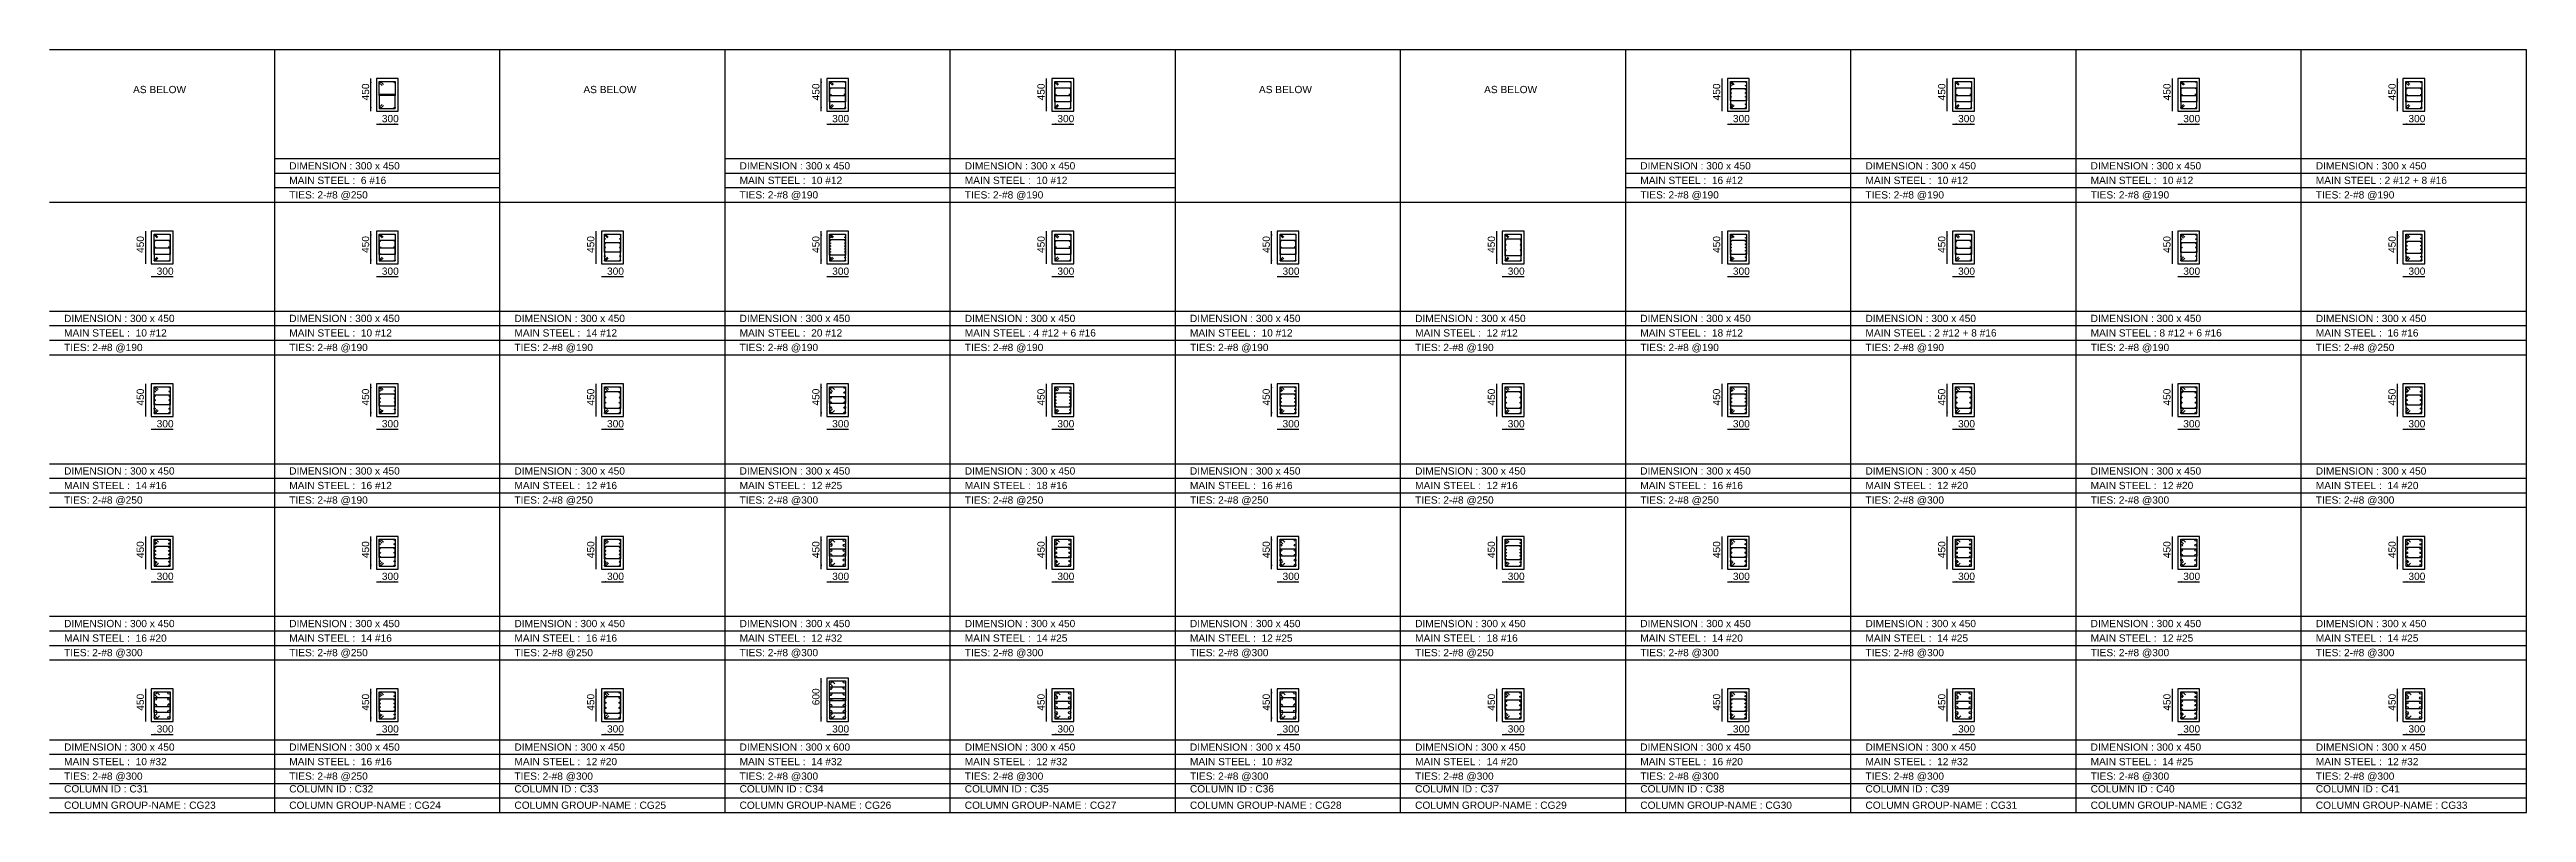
# Model space of a CAD drawing. Extents: x 28 to 264, y -211 to 74.
# Drawn here: x 99.58 to 133.68, y 62.88 to 73.38 of the extents above; entities that cross this region are included whole.
import ezdxf

# ---------------------------------------------------------------- set-up
doc = ezdxf.new("R2010")
doc.units = 0
for name, color, linetype in [('Border', 7, 'CONTINUOUS'), ('Column_Group_Name', 3, 'CONTINUOUS'), ('Column_ID', 4, 'CONTINUOUS'), ('ColumnBars', 1, 'CONTINUOUS'), ('ColumnBars1', 1, 'CONTINUOUS'), ('ColumnCrossSection', 7, 'CONTINUOUS'), ('Dim_All', 7, 'CONTINUOUS'), ('Dimensions', 7, 'CONTINUOUS'), ('Links', 2, 'CONTINUOUS'), ('MainSteel', 1, 'CONTINUOUS'), ('Text_AsBelow', 7, 'CONTINUOUS')]:
    doc.layers.add(name, color=color, linetype=linetype)
doc.styles.add('STRUDS_Arial', font='ARIAL.TTF', dxfattribs={"height": 0.04})

msp = doc.modelspace()

# ---------------------------------------------------------------- texts
at = {"layer": 'Column_Group_Name', "style": 'STRUDS_Arial'}
for s, p in [('COLUMN GROUP-NAME : CG23', (99.778, 62.93)), ('COLUMN GROUP-NAME : CG24', (102.878, 62.93)), ('COLUMN GROUP-NAME : CG25', (105.978, 62.93)), ('COLUMN GROUP-NAME : CG26', (109.078, 62.93)), ('COLUMN GROUP-NAME : CG27', (112.178, 62.93)), ('COLUMN GROUP-NAME : CG28', (115.278, 62.93)), ('COLUMN GROUP-NAME : CG29', (118.378, 62.93)), ('COLUMN GROUP-NAME : CG30', (121.478, 62.93)), ('COLUMN GROUP-NAME : CG31', (124.578, 62.93)), ('COLUMN GROUP-NAME : CG32', (127.678, 62.93)), ('COLUMN GROUP-NAME : CG33', (130.778, 62.93))]:
    msp.add_text(s, height=0.1, dxfattribs=at).set_placement(p)
at = {"layer": 'Column_ID', "style": 'STRUDS_Arial'}
for s, p in [('COLUMN ID : C31', (99.778, 63.155)), ('COLUMN ID : C32', (102.878, 63.155)), ('COLUMN ID : C33', (105.978, 63.155)), ('COLUMN ID : C34', (109.078, 63.155)), ('COLUMN ID : C35', (112.178, 63.155)), ('COLUMN ID : C36', (115.278, 63.155)), ('COLUMN ID : C37', (118.378, 63.155)), ('COLUMN ID : C38', (121.478, 63.155)), ('COLUMN ID : C39', (124.578, 63.155)), ('COLUMN ID : C40', (127.678, 63.155)), ('COLUMN ID : C41', (130.778, 63.155))]:
    msp.add_text(s, height=0.1, dxfattribs=at).set_placement(p)
at = {"layer": 'Dimensions', "style": 'STRUDS_Arial'}
for s, p in [('450', (103.978, 72.68)), ('450', (110.178, 72.68)), ('450', (113.278, 72.68)), ('450', (122.578, 72.68)), ('450', (125.678, 72.68)), ('450', (128.778, 72.68)), ('450', (131.878, 72.68)), ('450', (100.878, 70.58)), ('450', (103.978, 70.58)), ('450', (107.078, 70.58)), ('450', (110.178, 70.58)), ('450', (113.278, 70.58)), ('450', (116.378, 70.58)), ('450', (119.478, 70.58)), ('450', (122.578, 70.58)), ('450', (125.678, 70.58)), ('450', (128.778, 70.58)), ('450', (131.878, 70.58)), ('450', (100.878, 68.48)), ('450', (103.978, 68.48)), ('450', (107.078, 68.48)), ('450', (110.178, 68.48)), ('450', (113.278, 68.48)), ('450', (116.378, 68.48)), ('450', (119.478, 68.48)), ('450', (122.578, 68.48)), ('450', (125.678, 68.48)), ('450', (128.778, 68.48)), ('450', (131.878, 68.48)), ('450', (100.878, 66.38)), ('450', (103.978, 66.38)), ('450', (107.078, 66.38)), ('450', (110.178, 66.38)), ('450', (113.278, 66.38)), ('450', (116.378, 66.38)), ('450', (119.478, 66.38)), ('450', (122.578, 66.38)), ('450', (125.678, 66.38)), ('450', (128.778, 66.38)), ('450', (131.878, 66.38)), ('450', (100.878, 64.28)), ('450', (103.978, 64.28)), ('450', (107.078, 64.28)), ('600', (110.178, 64.355)), ('450', (113.278, 64.28)), ('450', (116.378, 64.28)), ('450', (119.478, 64.28)), ('450', (122.578, 64.28)), ('450', (125.678, 64.28)), ('450', (128.778, 64.28)), ('450', (131.878, 64.28))]:
    msp.add_text(s, height=0.1, rotation=90, dxfattribs=at).set_placement(p)
for s, p in [('300', (104.153, 72.38)), ('300', (110.353, 72.38)), ('300', (113.453, 72.38)), ('300', (122.753, 72.38)), ('300', (125.853, 72.38)), ('300', (128.953, 72.38)), ('300', (132.053, 72.38)), ('DIMENSION : 300 x 450', (102.878, 71.73)), ('DIMENSION : 300 x 450', (109.078, 71.73)), ('DIMENSION : 300 x 450', (112.178, 71.73)), ('DIMENSION : 300 x 450', (121.478, 71.73)), ('DIMENSION : 300 x 450', (124.578, 71.73)), ('DIMENSION : 300 x 450', (127.678, 71.73)), ('DIMENSION : 300 x 450', (130.778, 71.73)), ('300', (101.053, 70.28)), ('300', (104.153, 70.28)), ('300', (107.253, 70.28)), ('300', (110.353, 70.28)), ('300', (113.453, 70.28)), ('300', (116.553, 70.28)), ('300', (119.653, 70.28)), ('300', (122.753, 70.28)), ('300', (125.853, 70.28)), ('300', (128.953, 70.28)), ('300', (132.053, 70.28)), ('DIMENSION : 300 x 450', (99.778, 69.63)), ('DIMENSION : 300 x 450', (102.878, 69.63)), ('DIMENSION : 300 x 450', (105.978, 69.63)), ('DIMENSION : 300 x 450', (109.078, 69.63)), ('DIMENSION : 300 x 450', (112.178, 69.63)), ('DIMENSION : 300 x 450', (115.278, 69.63)), ('DIMENSION : 300 x 450', (118.378, 69.63)), ('DIMENSION : 300 x 450', (121.478, 69.63)), ('DIMENSION : 300 x 450', (124.578, 69.63)), ('DIMENSION : 300 x 450', (127.678, 69.63)), ('DIMENSION : 300 x 450', (130.778, 69.63)), ('300', (101.053, 68.18)), ('300', (104.153, 68.18)), ('300', (107.253, 68.18)), ('300', (110.353, 68.18)), ('300', (113.453, 68.18)), ('300', (116.553, 68.18)), ('300', (119.653, 68.18)), ('300', (122.753, 68.18)), ('300', (125.853, 68.18)), ('300', (128.953, 68.18)), ('300', (132.053, 68.18)), ('DIMENSION : 300 x 450', (99.778, 67.53)), ('DIMENSION : 300 x 450', (102.878, 67.53)), ('DIMENSION : 300 x 450', (105.978, 67.53)), ('DIMENSION : 300 x 450', (109.078, 67.53)), ('DIMENSION : 300 x 450', (112.178, 67.53)), ('DIMENSION : 300 x 450', (115.278, 67.53)), ('DIMENSION : 300 x 450', (118.378, 67.53)), ('DIMENSION : 300 x 450', (121.478, 67.53)), ('DIMENSION : 300 x 450', (124.578, 67.53)), ('DIMENSION : 300 x 450', (127.678, 67.53)), ('DIMENSION : 300 x 450', (130.778, 67.53)), ('300', (101.053, 66.08)), ('300', (104.153, 66.08)), ('300', (107.253, 66.08)), ('300', (110.353, 66.08)), ('300', (113.453, 66.08)), ('300', (116.553, 66.08)), ('300', (119.653, 66.08)), ('300', (122.753, 66.08)), ('300', (125.853, 66.08)), ('300', (128.953, 66.08)), ('300', (132.053, 66.08)), ('DIMENSION : 300 x 450', (99.778, 65.43)), ('DIMENSION : 300 x 450', (102.878, 65.43)), ('DIMENSION : 300 x 450', (105.978, 65.43)), ('DIMENSION : 300 x 450', (109.078, 65.43)), ('DIMENSION : 300 x 450', (112.178, 65.43)), ('DIMENSION : 300 x 450', (115.278, 65.43)), ('DIMENSION : 300 x 450', (118.378, 65.43)), ('DIMENSION : 300 x 450', (121.478, 65.43)), ('DIMENSION : 300 x 450', (124.578, 65.43)), ('DIMENSION : 300 x 450', (127.678, 65.43)), ('DIMENSION : 300 x 450', (130.778, 65.43)), ('DIMENSION : 300 x 450', (99.778, 63.73)), ('300', (101.053, 63.98)), ('DIMENSION : 300 x 450', (102.878, 63.73)), ('300', (104.153, 63.98)), ('DIMENSION : 300 x 450', (105.978, 63.73)), ('300', (107.253, 63.98)), ('DIMENSION : 300 x 600', (109.078, 63.73)), ('300', (110.353, 63.98)), ('DIMENSION : 300 x 450', (112.178, 63.73)), ('300', (113.453, 63.98)), ('DIMENSION : 300 x 450', (115.278, 63.73)), ('300', (116.553, 63.98)), ('DIMENSION : 300 x 450', (118.378, 63.73)), ('300', (119.653, 63.98)), ('DIMENSION : 300 x 450', (121.478, 63.73)), ('300', (122.753, 63.98)), ('DIMENSION : 300 x 450', (124.578, 63.73)), ('300', (125.853, 63.98)), ('DIMENSION : 300 x 450', (127.678, 63.73)), ('300', (128.953, 63.98)), ('DIMENSION : 300 x 450', (130.778, 63.73)), ('300', (132.053, 63.98))]:
    msp.add_text(s, height=0.1, dxfattribs=at).set_placement(p)
at = {"layer": 'Links', "style": 'STRUDS_Arial'}
for s, p in [('TIES: 2-#8 @250', (102.878, 71.33)), ('TIES: 2-#8 @190', (109.078, 71.33)), ('TIES: 2-#8 @190', (112.178, 71.33)), ('TIES: 2-#8 @190', (121.478, 71.33)), ('TIES: 2-#8 @190', (124.578, 71.33)), ('TIES: 2-#8 @190', (127.678, 71.33)), ('TIES: 2-#8 @190', (130.778, 71.33)), ('TIES: 2-#8 @190', (99.778, 69.23)), ('TIES: 2-#8 @190', (102.878, 69.23)), ('TIES: 2-#8 @190', (105.978, 69.23)), ('TIES: 2-#8 @190', (109.078, 69.23)), ('TIES: 2-#8 @190', (112.178, 69.23)), ('TIES: 2-#8 @190', (115.278, 69.23)), ('TIES: 2-#8 @190', (118.378, 69.23)), ('TIES: 2-#8 @190', (121.478, 69.23)), ('TIES: 2-#8 @190', (124.578, 69.23)), ('TIES: 2-#8 @190', (127.678, 69.23)), ('TIES: 2-#8 @250', (130.778, 69.23)), ('TIES: 2-#8 @250', (99.778, 67.13)), ('TIES: 2-#8 @190', (102.878, 67.13)), ('TIES: 2-#8 @250', (105.978, 67.13)), ('TIES: 2-#8 @300', (109.078, 67.13)), ('TIES: 2-#8 @250', (112.178, 67.13)), ('TIES: 2-#8 @250', (115.278, 67.13)), ('TIES: 2-#8 @250', (118.378, 67.13)), ('TIES: 2-#8 @250', (121.478, 67.13)), ('TIES: 2-#8 @300', (124.578, 67.13)), ('TIES: 2-#8 @300', (127.678, 67.13)), ('TIES: 2-#8 @300', (130.778, 67.13)), ('TIES: 2-#8 @300', (99.778, 65.03)), ('TIES: 2-#8 @250', (102.878, 65.03)), ('TIES: 2-#8 @250', (105.978, 65.03)), ('TIES: 2-#8 @300', (109.078, 65.03)), ('TIES: 2-#8 @300', (112.178, 65.03)), ('TIES: 2-#8 @300', (115.278, 65.03)), ('TIES: 2-#8 @250', (118.378, 65.03)), ('TIES: 2-#8 @300', (121.478, 65.03)), ('TIES: 2-#8 @300', (124.578, 65.03)), ('TIES: 2-#8 @300', (127.678, 65.03)), ('TIES: 2-#8 @300', (130.778, 65.03)), ('TIES: 2-#8 @300', (99.778, 63.33)), ('TIES: 2-#8 @250', (102.878, 63.33)), ('TIES: 2-#8 @300', (105.978, 63.33)), ('TIES: 2-#8 @300', (109.078, 63.33)), ('TIES: 2-#8 @300', (112.178, 63.33)), ('TIES: 2-#8 @300', (115.278, 63.33)), ('TIES: 2-#8 @300', (118.378, 63.33)), ('TIES: 2-#8 @300', (121.478, 63.33)), ('TIES: 2-#8 @300', (124.578, 63.33)), ('TIES: 2-#8 @300', (127.678, 63.33)), ('TIES: 2-#8 @300', (130.778, 63.33))]:
    msp.add_text(s, height=0.1, dxfattribs=at).set_placement(p)
at = {"layer": 'MainSteel', "style": 'STRUDS_Arial'}
for s, p in [('MAIN STEEL :  6 #16', (102.878, 71.53)), ('MAIN STEEL :  10 #12', (109.078, 71.53)), ('MAIN STEEL :  10 #12', (112.178, 71.53)), ('MAIN STEEL :  16 #12', (121.478, 71.53)), ('MAIN STEEL :  10 #12', (124.578, 71.53)), ('MAIN STEEL :  10 #12', (127.678, 71.53)), ('MAIN STEEL : 2 #12 + 8 #16 ', (130.778, 71.53)), ('MAIN STEEL :  10 #12', (99.778, 69.43)), ('MAIN STEEL :  10 #12', (102.878, 69.43)), ('MAIN STEEL :  14 #12', (105.978, 69.43)), ('MAIN STEEL :  20 #12', (109.078, 69.43)), ('MAIN STEEL : 4 #12 + 6 #16 ', (112.178, 69.43)), ('MAIN STEEL :  10 #12', (115.278, 69.43)), ('MAIN STEEL :  12 #12', (118.378, 69.43)), ('MAIN STEEL :  18 #12', (121.478, 69.43)), ('MAIN STEEL : 2 #12 + 8 #16 ', (124.578, 69.43)), ('MAIN STEEL : 8 #12 + 6 #16 ', (127.678, 69.43)), ('MAIN STEEL :  16 #16', (130.778, 69.43)), ('MAIN STEEL :  14 #16', (99.778, 67.33)), ('MAIN STEEL :  16 #12', (102.878, 67.33)), ('MAIN STEEL :  12 #16', (105.978, 67.33)), ('MAIN STEEL :  12 #25', (109.078, 67.33)), ('MAIN STEEL :  18 #16', (112.178, 67.33)), ('MAIN STEEL :  16 #16', (115.278, 67.33)), ('MAIN STEEL :  12 #16', (118.378, 67.33)), ('MAIN STEEL :  16 #16', (121.478, 67.33)), ('MAIN STEEL :  12 #20', (124.578, 67.33)), ('MAIN STEEL :  12 #20', (127.678, 67.33)), ('MAIN STEEL :  14 #20', (130.778, 67.33)), ('MAIN STEEL :  16 #20', (99.778, 65.23)), ('MAIN STEEL :  14 #16', (102.878, 65.23)), ('MAIN STEEL :  16 #16', (105.978, 65.23)), ('MAIN STEEL :  12 #32', (109.078, 65.23)), ('MAIN STEEL :  14 #25', (112.178, 65.23)), ('MAIN STEEL :  12 #25', (115.278, 65.23)), ('MAIN STEEL :  18 #16', (118.378, 65.23)), ('MAIN STEEL :  14 #20', (121.478, 65.23)), ('MAIN STEEL :  14 #25', (124.578, 65.23)), ('MAIN STEEL :  12 #25', (127.678, 65.23)), ('MAIN STEEL :  14 #25', (130.778, 65.23)), ('MAIN STEEL :  10 #32', (99.778, 63.53)), ('MAIN STEEL :  16 #16', (102.878, 63.53)), ('MAIN STEEL :  12 #20', (105.978, 63.53)), ('MAIN STEEL :  14 #32', (109.078, 63.53)), ('MAIN STEEL :  12 #32', (112.178, 63.53)), ('MAIN STEEL :  10 #32', (115.278, 63.53)), ('MAIN STEEL :  14 #20', (118.378, 63.53)), ('MAIN STEEL :  16 #20', (121.478, 63.53)), ('MAIN STEEL :  12 #32', (124.578, 63.53)), ('MAIN STEEL :  14 #25', (127.678, 63.53)), ('MAIN STEEL :  12 #32', (130.778, 63.53))]:
    msp.add_text(s, height=0.1, dxfattribs=at).set_placement(p)
at = {"layer": 'Text_AsBelow', "style": 'STRUDS_Arial'}
for p in [(100.728, 72.78), (106.928, 72.78), (116.228, 72.78), (119.328, 72.78)]:
    msp.add_text('AS BELOW', height=0.1, dxfattribs=at).set_placement(p)

# ---------------------------------------------------------------- linework, layer by layer
at = {"layer": 'Border'}
for p, q in [((99.578, 73.38), (102.678, 73.38)), ((102.678, 71.28), (102.678, 73.38)), ((102.678, 71.28), (102.678, 73.38)), ((102.678, 73.38), (105.778, 73.38)), ((105.778, 71.28), (105.778, 73.38)), ((105.778, 71.28), (105.778, 73.38)), ((105.778, 73.38), (108.878, 73.38)), ((108.878, 71.28), (108.878, 73.38)), ((108.878, 71.28), (108.878, 73.38)), ((108.878, 73.38), (111.978, 73.38)), ((111.978, 71.28), (111.978, 73.38)), ((111.978, 71.28), (111.978, 73.38)), ((111.978, 73.38), (115.078, 73.38)), ((115.078, 71.28), (115.078, 73.38)), ((115.078, 71.28), (115.078, 73.38)), ((115.078, 73.38), (118.178, 73.38)), ((118.178, 71.28), (118.178, 73.38)), ((118.178, 71.28), (118.178, 73.38)), ((118.178, 73.38), (121.278, 73.38)), ((121.278, 71.28), (121.278, 73.38)), ((121.278, 71.28), (121.278, 73.38)), ((121.278, 73.38), (124.378, 73.38)), ((124.378, 71.28), (124.378, 73.38)), ((124.378, 71.28), (124.378, 73.38)), ((124.378, 73.38), (127.478, 73.38)), ((127.478, 71.28), (127.478, 73.38)), ((127.478, 71.28), (127.478, 73.38)), ((127.478, 73.38), (130.578, 73.38)), ((130.578, 71.28), (130.578, 73.38)), ((130.578, 71.28), (130.578, 73.38)), ((130.578, 73.38), (133.678, 73.38)), ((133.678, 71.28), (133.678, 73.38)), ((133.678, 71.28), (133.678, 73.38)), ((102.678, 71.88), (105.778, 71.88)), ((102.678, 71.68), (105.778, 71.68)), ((108.878, 71.88), (111.978, 71.88)), ((108.878, 71.68), (111.978, 71.68)), ((111.978, 71.88), (115.078, 71.88)), ((111.978, 71.68), (115.078, 71.68)), ((121.278, 71.88), (124.378, 71.88)), ((121.278, 71.68), (124.378, 71.68)), ((124.378, 71.88), (127.478, 71.88)), ((124.378, 71.68), (127.478, 71.68)), ((127.478, 71.88), (130.578, 71.88)), ((127.478, 71.68), (130.578, 71.68)), ((130.578, 71.88), (133.678, 71.88)), ((130.578, 71.68), (133.678, 71.68)), ((99.578, 71.28), (102.678, 71.28)), ((102.678, 71.48), (105.778, 71.48)), ((102.678, 69.18), (102.678, 71.28)), ((102.678, 69.18), (102.678, 71.28)), ((102.678, 71.28), (105.778, 71.28)), ((102.678, 71.28), (105.778, 71.28)), ((105.778, 69.18), (105.778, 71.28)), ((105.778, 69.18), (105.778, 71.28)), ((105.778, 71.28), (108.878, 71.28)), ((108.878, 71.48), (111.978, 71.48)), ((108.878, 69.18), (108.878, 71.28)), ((108.878, 69.18), (108.878, 71.28)), ((108.878, 71.28), (111.978, 71.28)), ((108.878, 71.28), (111.978, 71.28)), ((111.978, 71.48), (115.078, 71.48)), ((111.978, 69.18), (111.978, 71.28)), ((111.978, 69.18), (111.978, 71.28)), ((111.978, 71.28), (115.078, 71.28)), ((111.978, 71.28), (115.078, 71.28)), ((115.078, 69.18), (115.078, 71.28)), ((115.078, 69.18), (115.078, 71.28)), ((115.078, 71.28), (118.178, 71.28)), ((118.178, 69.18), (118.178, 71.28)), ((118.178, 69.18), (118.178, 71.28)), ((118.178, 71.28), (121.278, 71.28)), ((121.278, 71.48), (124.378, 71.48)), ((121.278, 69.18), (121.278, 71.28)), ((121.278, 69.18), (121.278, 71.28)), ((121.278, 71.28), (124.378, 71.28)), ((121.278, 71.28), (124.378, 71.28)), ((124.378, 71.48), (127.478, 71.48)), ((124.378, 69.18), (124.378, 71.28)), ((124.378, 69.18), (124.378, 71.28)), ((124.378, 71.28), (127.478, 71.28)), ((124.378, 71.28), (127.478, 71.28)), ((127.478, 71.48), (130.578, 71.48)), ((127.478, 69.18), (127.478, 71.28)), ((127.478, 69.18), (127.478, 71.28)), ((127.478, 71.28), (130.578, 71.28)), ((127.478, 71.28), (130.578, 71.28)), ((130.578, 71.48), (133.678, 71.48)), ((130.578, 69.18), (130.578, 71.28)), ((130.578, 69.18), (130.578, 71.28)), ((130.578, 71.28), (133.678, 71.28)), ((130.578, 71.28), (133.678, 71.28)), ((133.678, 69.18), (133.678, 71.28)), ((133.678, 69.18), (133.678, 71.28)), ((99.578, 69.78), (102.678, 69.78)), ((99.578, 69.58), (102.678, 69.58)), ((102.678, 69.78), (105.778, 69.78)), ((102.678, 69.58), (105.778, 69.58)), ((105.778, 69.78), (108.878, 69.78)), ((105.778, 69.58), (108.878, 69.58)), ((108.878, 69.78), (111.978, 69.78)), ((108.878, 69.58), (111.978, 69.58)), ((111.978, 69.78), (115.078, 69.78)), ((111.978, 69.58), (115.078, 69.58)), ((115.078, 69.78), (118.178, 69.78)), ((115.078, 69.58), (118.178, 69.58)), ((118.178, 69.78), (121.278, 69.78)), ((118.178, 69.58), (121.278, 69.58)), ((121.278, 69.78), (124.378, 69.78)), ((121.278, 69.58), (124.378, 69.58)), ((124.378, 69.78), (127.478, 69.78)), ((124.378, 69.58), (127.478, 69.58)), ((127.478, 69.78), (130.578, 69.78)), ((127.478, 69.58), (130.578, 69.58)), ((130.578, 69.78), (133.678, 69.78)), ((130.578, 69.58), (133.678, 69.58)), ((99.578, 69.38), (102.678, 69.38)), ((102.678, 69.38), (105.778, 69.38)), ((105.778, 69.38), (108.878, 69.38)), ((108.878, 69.38), (111.978, 69.38)), ((111.978, 69.38), (115.078, 69.38)), ((115.078, 69.38), (118.178, 69.38)), ((118.178, 69.38), (121.278, 69.38)), ((121.278, 69.38), (124.378, 69.38)), ((124.378, 69.38), (127.478, 69.38)), ((127.478, 69.38), (130.578, 69.38)), ((130.578, 69.38), (133.678, 69.38)), ((99.578, 69.18), (102.678, 69.18)), ((99.578, 69.18), (102.678, 69.18)), ((102.678, 67.08), (102.678, 69.18)), ((102.678, 67.08), (102.678, 69.18)), ((102.678, 69.18), (105.778, 69.18)), ((102.678, 69.18), (105.778, 69.18)), ((105.778, 67.08), (105.778, 69.18)), ((105.778, 67.08), (105.778, 69.18)), ((105.778, 69.18), (108.878, 69.18)), ((105.778, 69.18), (108.878, 69.18)), ((108.878, 67.08), (108.878, 69.18)), ((108.878, 67.08), (108.878, 69.18)), ((108.878, 69.18), (111.978, 69.18)), ((108.878, 69.18), (111.978, 69.18)), ((111.978, 67.08), (111.978, 69.18)), ((111.978, 67.08), (111.978, 69.18)), ((111.978, 69.18), (115.078, 69.18)), ((111.978, 69.18), (115.078, 69.18)), ((115.078, 67.08), (115.078, 69.18)), ((115.078, 67.08), (115.078, 69.18)), ((115.078, 69.18), (118.178, 69.18)), ((115.078, 69.18), (118.178, 69.18)), ((118.178, 67.08), (118.178, 69.18)), ((118.178, 67.08), (118.178, 69.18)), ((118.178, 69.18), (121.278, 69.18)), ((118.178, 69.18), (121.278, 69.18)), ((121.278, 67.08), (121.278, 69.18)), ((121.278, 67.08), (121.278, 69.18)), ((121.278, 69.18), (124.378, 69.18)), ((121.278, 69.18), (124.378, 69.18)), ((124.378, 67.08), (124.378, 69.18)), ((124.378, 67.08), (124.378, 69.18)), ((124.378, 69.18), (127.478, 69.18)), ((124.378, 69.18), (127.478, 69.18)), ((127.478, 67.08), (127.478, 69.18)), ((127.478, 67.08), (127.478, 69.18)), ((127.478, 69.18), (130.578, 69.18)), ((127.478, 69.18), (130.578, 69.18)), ((130.578, 67.08), (130.578, 69.18)), ((130.578, 67.08), (130.578, 69.18)), ((130.578, 69.18), (133.678, 69.18)), ((130.578, 69.18), (133.678, 69.18)), ((133.678, 67.08), (133.678, 69.18)), ((133.678, 67.08), (133.678, 69.18)), ((99.578, 67.68), (102.678, 67.68)), ((102.678, 67.68), (105.778, 67.68)), ((105.778, 67.68), (108.878, 67.68)), ((108.878, 67.68), (111.978, 67.68)), ((111.978, 67.68), (115.078, 67.68)), ((115.078, 67.68), (118.178, 67.68)), ((118.178, 67.68), (121.278, 67.68)), ((121.278, 67.68), (124.378, 67.68)), ((124.378, 67.68), (127.478, 67.68)), ((127.478, 67.68), (130.578, 67.68)), ((130.578, 67.68), (133.678, 67.68)), ((99.578, 67.48), (102.678, 67.48)), ((99.578, 67.28), (102.678, 67.28)), ((102.678, 67.48), (105.778, 67.48)), ((102.678, 67.28), (105.778, 67.28)), ((105.778, 67.48), (108.878, 67.48)), ((105.778, 67.28), (108.878, 67.28)), ((108.878, 67.48), (111.978, 67.48)), ((108.878, 67.28), (111.978, 67.28)), ((111.978, 67.48), (115.078, 67.48)), ((111.978, 67.28), (115.078, 67.28)), ((115.078, 67.48), (118.178, 67.48)), ((115.078, 67.28), (118.178, 67.28)), ((118.178, 67.48), (121.278, 67.48)), ((118.178, 67.28), (121.278, 67.28)), ((121.278, 67.48), (124.378, 67.48)), ((121.278, 67.28), (124.378, 67.28)), ((124.378, 67.48), (127.478, 67.48)), ((124.378, 67.28), (127.478, 67.28)), ((127.478, 67.48), (130.578, 67.48)), ((127.478, 67.28), (130.578, 67.28)), ((130.578, 67.48), (133.678, 67.48)), ((130.578, 67.28), (133.678, 67.28)), ((99.578, 67.08), (102.678, 67.08)), ((99.578, 67.08), (102.678, 67.08)), ((102.678, 64.98), (102.678, 67.08)), ((102.678, 64.98), (102.678, 67.08)), ((102.678, 67.08), (105.778, 67.08)), ((102.678, 67.08), (105.778, 67.08)), ((105.778, 64.98), (105.778, 67.08)), ((105.778, 64.98), (105.778, 67.08)), ((105.778, 67.08), (108.878, 67.08)), ((105.778, 67.08), (108.878, 67.08)), ((108.878, 64.98), (108.878, 67.08)), ((108.878, 64.98), (108.878, 67.08)), ((108.878, 67.08), (111.978, 67.08)), ((108.878, 67.08), (111.978, 67.08)), ((111.978, 64.98), (111.978, 67.08)), ((111.978, 64.98), (111.978, 67.08)), ((111.978, 67.08), (115.078, 67.08)), ((111.978, 67.08), (115.078, 67.08)), ((115.078, 64.98), (115.078, 67.08)), ((115.078, 64.98), (115.078, 67.08)), ((115.078, 67.08), (118.178, 67.08)), ((115.078, 67.08), (118.178, 67.08)), ((118.178, 64.98), (118.178, 67.08)), ((118.178, 64.98), (118.178, 67.08)), ((118.178, 67.08), (121.278, 67.08)), ((118.178, 67.08), (121.278, 67.08)), ((121.278, 64.98), (121.278, 67.08)), ((121.278, 64.98), (121.278, 67.08)), ((121.278, 67.08), (124.378, 67.08)), ((121.278, 67.08), (124.378, 67.08)), ((124.378, 64.98), (124.378, 67.08)), ((124.378, 64.98), (124.378, 67.08)), ((124.378, 67.08), (127.478, 67.08)), ((124.378, 67.08), (127.478, 67.08)), ((127.478, 64.98), (127.478, 67.08)), ((127.478, 64.98), (127.478, 67.08)), ((127.478, 67.08), (130.578, 67.08)), ((127.478, 67.08), (130.578, 67.08)), ((130.578, 64.98), (130.578, 67.08)), ((130.578, 64.98), (130.578, 67.08)), ((130.578, 67.08), (133.678, 67.08)), ((130.578, 67.08), (133.678, 67.08)), ((133.678, 64.98), (133.678, 67.08)), ((133.678, 64.98), (133.678, 67.08)), ((99.578, 65.58), (102.678, 65.58)), ((102.678, 65.58), (105.778, 65.58)), ((105.778, 65.58), (108.878, 65.58)), ((108.878, 65.58), (111.978, 65.58)), ((111.978, 65.58), (115.078, 65.58)), ((115.078, 65.58), (118.178, 65.58)), ((118.178, 65.58), (121.278, 65.58)), ((121.278, 65.58), (124.378, 65.58)), ((124.378, 65.58), (127.478, 65.58)), ((127.478, 65.58), (130.578, 65.58)), ((130.578, 65.58), (133.678, 65.58)), ((99.578, 65.38), (102.678, 65.38)), ((99.578, 65.18), (102.678, 65.18)), ((102.678, 65.38), (105.778, 65.38)), ((102.678, 65.18), (105.778, 65.18)), ((105.778, 65.38), (108.878, 65.38)), ((105.778, 65.18), (108.878, 65.18)), ((108.878, 65.38), (111.978, 65.38)), ((108.878, 65.18), (111.978, 65.18)), ((111.978, 65.38), (115.078, 65.38)), ((111.978, 65.18), (115.078, 65.18)), ((115.078, 65.38), (118.178, 65.38)), ((115.078, 65.18), (118.178, 65.18)), ((118.178, 65.38), (121.278, 65.38)), ((118.178, 65.18), (121.278, 65.18)), ((121.278, 65.38), (124.378, 65.38)), ((121.278, 65.18), (124.378, 65.18)), ((124.378, 65.38), (127.478, 65.38)), ((124.378, 65.18), (127.478, 65.18)), ((127.478, 65.38), (130.578, 65.38)), ((127.478, 65.18), (130.578, 65.18)), ((130.578, 65.38), (133.678, 65.38)), ((130.578, 65.18), (133.678, 65.18)), ((99.578, 64.98), (102.678, 64.98)), ((99.578, 64.98), (102.678, 64.98)), ((102.678, 62.88), (102.678, 64.98)), ((102.678, 62.88), (102.678, 64.98)), ((102.678, 64.98), (105.778, 64.98)), ((102.678, 64.98), (105.778, 64.98)), ((105.778, 62.88), (105.778, 64.98)), ((105.778, 62.88), (105.778, 64.98)), ((105.778, 64.98), (108.878, 64.98)), ((105.778, 64.98), (108.878, 64.98)), ((108.878, 62.88), (108.878, 64.98)), ((108.878, 62.88), (108.878, 64.98)), ((108.878, 64.98), (111.978, 64.98)), ((108.878, 64.98), (111.978, 64.98)), ((111.978, 62.88), (111.978, 64.98)), ((111.978, 62.88), (111.978, 64.98)), ((111.978, 64.98), (115.078, 64.98)), ((111.978, 64.98), (115.078, 64.98)), ((115.078, 62.88), (115.078, 64.98)), ((115.078, 62.88), (115.078, 64.98)), ((115.078, 64.98), (118.178, 64.98)), ((115.078, 64.98), (118.178, 64.98)), ((118.178, 62.88), (118.178, 64.98)), ((118.178, 62.88), (118.178, 64.98)), ((118.178, 64.98), (121.278, 64.98)), ((118.178, 64.98), (121.278, 64.98)), ((121.278, 62.88), (121.278, 64.98)), ((121.278, 62.88), (121.278, 64.98)), ((121.278, 64.98), (124.378, 64.98)), ((121.278, 64.98), (124.378, 64.98)), ((124.378, 62.88), (124.378, 64.98)), ((124.378, 62.88), (124.378, 64.98)), ((124.378, 64.98), (127.478, 64.98)), ((124.378, 64.98), (127.478, 64.98)), ((127.478, 62.88), (127.478, 64.98)), ((127.478, 62.88), (127.478, 64.98)), ((127.478, 64.98), (130.578, 64.98)), ((127.478, 64.98), (130.578, 64.98)), ((130.578, 62.88), (130.578, 64.98)), ((130.578, 62.88), (130.578, 64.98)), ((130.578, 64.98), (133.678, 64.98)), ((130.578, 64.98), (133.678, 64.98)), ((133.678, 62.88), (133.678, 64.98)), ((133.678, 62.88), (133.678, 64.98)), ((99.578, 63.88), (102.678, 63.88)), ((102.678, 63.88), (105.778, 63.88)), ((105.778, 63.88), (108.878, 63.88)), ((108.878, 63.88), (111.978, 63.88)), ((111.978, 63.88), (115.078, 63.88)), ((115.078, 63.88), (118.178, 63.88)), ((118.178, 63.88), (121.278, 63.88)), ((121.278, 63.88), (124.378, 63.88)), ((124.378, 63.88), (127.478, 63.88)), ((127.478, 63.88), (130.578, 63.88)), ((130.578, 63.88), (133.678, 63.88)), ((99.578, 63.68), (102.678, 63.68)), ((99.578, 63.48), (102.678, 63.48)), ((102.678, 63.68), (105.778, 63.68)), ((102.678, 63.48), (105.778, 63.48)), ((105.778, 63.68), (108.878, 63.68)), ((105.778, 63.48), (108.878, 63.48)), ((108.878, 63.68), (111.978, 63.68)), ((108.878, 63.48), (111.978, 63.48)), ((111.978, 63.68), (115.078, 63.68)), ((111.978, 63.48), (115.078, 63.48)), ((115.078, 63.68), (118.178, 63.68)), ((115.078, 63.48), (118.178, 63.48)), ((118.178, 63.68), (121.278, 63.68)), ((118.178, 63.48), (121.278, 63.48)), ((121.278, 63.68), (124.378, 63.68)), ((121.278, 63.48), (124.378, 63.48)), ((124.378, 63.68), (127.478, 63.68)), ((124.378, 63.48), (127.478, 63.48)), ((127.478, 63.68), (130.578, 63.68)), ((127.478, 63.48), (130.578, 63.48)), ((130.578, 63.68), (133.678, 63.68)), ((130.578, 63.48), (133.678, 63.48)), ((99.578, 63.28), (102.678, 63.28)), ((102.678, 63.28), (105.778, 63.28)), ((105.778, 63.28), (108.878, 63.28)), ((108.878, 63.28), (111.978, 63.28)), ((111.978, 63.28), (115.078, 63.28)), ((115.078, 63.28), (118.178, 63.28)), ((118.178, 63.28), (121.278, 63.28)), ((121.278, 63.28), (124.378, 63.28)), ((124.378, 63.28), (127.478, 63.28)), ((127.478, 63.28), (130.578, 63.28)), ((130.578, 63.28), (133.678, 63.28)), ((99.578, 63.08), (102.678, 63.08)), ((99.578, 62.88), (102.678, 62.88)), ((102.678, 63.08), (105.778, 63.08)), ((102.678, 62.88), (105.778, 62.88)), ((105.778, 63.08), (108.878, 63.08)), ((105.778, 62.88), (108.878, 62.88)), ((108.878, 63.08), (111.978, 63.08)), ((108.878, 62.88), (111.978, 62.88)), ((111.978, 63.08), (115.078, 63.08)), ((111.978, 62.88), (115.078, 62.88)), ((115.078, 63.08), (118.178, 63.08)), ((115.078, 62.88), (118.178, 62.88)), ((118.178, 63.08), (121.278, 63.08)), ((118.178, 62.88), (121.278, 62.88)), ((121.278, 63.08), (124.378, 63.08)), ((121.278, 62.88), (124.378, 62.88)), ((124.378, 63.08), (127.478, 63.08)), ((124.378, 62.88), (127.478, 62.88)), ((127.478, 63.08), (130.578, 63.08)), ((127.478, 62.88), (130.578, 62.88)), ((130.578, 63.08), (133.678, 63.08)), ((130.578, 62.88), (133.678, 62.88))]:
    msp.add_line(p, q, dxfattribs=at)
at = {"layer": 'ColumnBars'}
for centre, radius in [((104.126, 72.932), 0.008), ((104.126, 72.755), 0.008), ((104.33, 72.932), 0.008), ((104.33, 72.755), 0.008), ((110.324, 72.934), 0.006), ((110.324, 72.8445), 0.006), ((110.324, 72.755), 0.006), ((110.324, 72.6655), 0.006), ((110.532, 72.934), 0.006), ((110.532, 72.8445), 0.006), ((110.532, 72.755), 0.006), ((110.532, 72.6655), 0.006), ((113.424, 72.934), 0.006), ((113.424, 72.8445), 0.006), ((113.424, 72.755), 0.006), ((113.424, 72.6655), 0.006), ((113.632, 72.934), 0.006), ((113.632, 72.8445), 0.006), ((113.632, 72.755), 0.006), ((113.632, 72.6655), 0.006), ((122.724, 72.934), 0.006), ((122.724, 72.8829), 0.006), ((122.724, 72.8317), 0.006), ((122.724, 72.7806), 0.006), ((122.724, 72.7294), 0.006), ((122.724, 72.6783), 0.006), ((122.724, 72.6271), 0.006), ((122.932, 72.934), 0.006), ((122.932, 72.8829), 0.006), ((122.932, 72.8317), 0.006), ((122.932, 72.7806), 0.006), ((122.932, 72.7294), 0.006), ((122.932, 72.6783), 0.006), ((122.932, 72.6271), 0.006), ((125.824, 72.934), 0.006), ((125.824, 72.8445), 0.006), ((125.824, 72.755), 0.006), ((125.824, 72.6655), 0.006), ((126.032, 72.934), 0.006), ((126.032, 72.8445), 0.006), ((126.032, 72.755), 0.006), ((126.032, 72.6655), 0.006), ((128.924, 72.934), 0.006), ((128.924, 72.8445), 0.006), ((128.924, 72.755), 0.006), ((128.924, 72.6655), 0.006), ((129.132, 72.934), 0.006), ((129.132, 72.8445), 0.006), ((129.132, 72.755), 0.006), ((129.132, 72.6655), 0.006), ((132.024, 72.753), 0.006), ((132.23, 72.753), 0.006), ((104.126, 72.578), 0.008), ((104.33, 72.578), 0.008), ((110.324, 72.576), 0.006), ((110.532, 72.576), 0.006), ((113.424, 72.576), 0.006), ((113.632, 72.576), 0.006), ((122.724, 72.576), 0.006), ((122.932, 72.576), 0.006), ((125.824, 72.576), 0.006), ((126.032, 72.576), 0.006), ((128.924, 72.576), 0.006), ((129.132, 72.576), 0.006), ((101.024, 70.834), 0.006), ((101.024, 70.7445), 0.006), ((101.024, 70.655), 0.006), ((101.232, 70.834), 0.006), ((101.232, 70.7445), 0.006), ((101.232, 70.655), 0.006), ((104.124, 70.834), 0.006), ((104.124, 70.7445), 0.006), ((104.124, 70.655), 0.006), ((104.332, 70.834), 0.006), ((104.332, 70.7445), 0.006), ((104.332, 70.655), 0.006), ((107.224, 70.834), 0.006), ((107.224, 70.7743), 0.006), ((107.224, 70.7147), 0.006), ((107.224, 70.655), 0.006), ((107.224, 70.5953), 0.006), ((107.432, 70.834), 0.006), ((107.432, 70.7743), 0.006), ((107.432, 70.7147), 0.006), ((107.432, 70.655), 0.006), ((107.432, 70.5953), 0.006), ((110.324, 70.834), 0.006), ((110.324, 70.7942), 0.006), ((110.324, 70.7544), 0.006), ((110.324, 70.7147), 0.006), ((110.324, 70.6749), 0.006), ((110.324, 70.6351), 0.006), ((110.324, 70.5953), 0.006), ((110.532, 70.834), 0.006), ((110.532, 70.7942), 0.006), ((110.532, 70.7544), 0.006), ((110.532, 70.7147), 0.006), ((110.532, 70.6749), 0.006), ((110.532, 70.6351), 0.006), ((110.532, 70.5953), 0.006), ((113.424, 70.7415), 0.006), ((113.63, 70.7415), 0.006), ((116.524, 70.834), 0.006), ((116.524, 70.7445), 0.006), ((116.524, 70.655), 0.006), ((116.732, 70.834), 0.006), ((116.732, 70.7445), 0.006), ((116.732, 70.655), 0.006), ((119.624, 70.834), 0.006), ((119.624, 70.7624), 0.006), ((119.624, 70.6908), 0.006), ((119.624, 70.6192), 0.006), ((119.832, 70.834), 0.006), ((119.832, 70.7624), 0.006), ((119.832, 70.6908), 0.006), ((119.832, 70.6192), 0.006), ((122.724, 70.834), 0.006), ((122.724, 70.7893), 0.006), ((122.724, 70.7445), 0.006), ((122.724, 70.6998), 0.006), ((122.724, 70.655), 0.006), ((122.724, 70.6103), 0.006), ((122.932, 70.834), 0.006), ((122.932, 70.7893), 0.006), ((122.932, 70.7445), 0.006), ((122.932, 70.6998), 0.006), ((122.932, 70.655), 0.006), ((122.932, 70.6103), 0.006), ((125.824, 70.653), 0.006), ((126.03, 70.653), 0.006), ((128.924, 70.7703), 0.006), ((128.924, 70.7127), 0.006), ((128.924, 70.5933), 0.006), ((129.13, 70.7703), 0.006), ((129.13, 70.7127), 0.006), ((129.13, 70.5933), 0.006), ((132.026, 70.832), 0.008), ((132.026, 70.7814), 0.008), ((132.026, 70.7309), 0.008), ((132.026, 70.6803), 0.008), ((132.026, 70.6297), 0.008), ((132.026, 70.5791), 0.008), ((132.23, 70.832), 0.008), ((132.23, 70.7814), 0.008), ((132.23, 70.7309), 0.008), ((132.23, 70.6803), 0.008), ((132.23, 70.6297), 0.008), ((132.23, 70.5791), 0.008), ((101.024, 70.5655), 0.006), ((101.024, 70.476), 0.006), ((101.232, 70.5655), 0.006), ((101.232, 70.476), 0.006), ((104.124, 70.5655), 0.006), ((104.124, 70.476), 0.006), ((104.332, 70.5655), 0.006), ((104.332, 70.476), 0.006), ((107.224, 70.5357), 0.006), ((107.224, 70.476), 0.006), ((107.432, 70.5357), 0.006), ((107.432, 70.476), 0.006), ((110.324, 70.5556), 0.006), ((110.324, 70.5158), 0.006), ((110.324, 70.476), 0.006), ((110.532, 70.5556), 0.006), ((110.532, 70.5158), 0.006), ((110.532, 70.476), 0.006), ((113.424, 70.5645), 0.006), ((113.63, 70.5645), 0.006), ((116.524, 70.5655), 0.006), ((116.524, 70.476), 0.006), ((116.732, 70.5655), 0.006), ((116.732, 70.476), 0.006), ((119.624, 70.5476), 0.006), ((119.624, 70.476), 0.006), ((119.832, 70.5476), 0.006), ((119.832, 70.476), 0.006), ((122.724, 70.5655), 0.006), ((122.724, 70.5208), 0.006), ((122.724, 70.476), 0.006), ((122.932, 70.5655), 0.006), ((122.932, 70.5208), 0.006), ((122.932, 70.476), 0.006), ((128.924, 70.5357), 0.006), ((129.13, 70.5357), 0.006), ((132.026, 70.5286), 0.008), ((132.026, 70.478), 0.008), ((132.23, 70.5286), 0.008), ((132.23, 70.478), 0.008), ((101.026, 68.732), 0.008), ((101.026, 68.673), 0.008), ((101.026, 68.614), 0.008), ((101.026, 68.555), 0.008), ((101.23, 68.732), 0.008), ((101.23, 68.673), 0.008), ((101.23, 68.614), 0.008), ((101.23, 68.555), 0.008), ((104.124, 68.734), 0.006), ((104.124, 68.6829), 0.006), ((104.124, 68.6317), 0.006), ((104.124, 68.5806), 0.006), ((104.332, 68.734), 0.006), ((104.332, 68.6829), 0.006), ((104.332, 68.6317), 0.006), ((104.332, 68.5806), 0.006), ((107.226, 68.732), 0.008), ((107.226, 68.6612), 0.008), ((107.226, 68.5904), 0.008), ((107.43, 68.732), 0.008), ((107.43, 68.6612), 0.008), ((107.43, 68.5904), 0.008), ((110.33, 68.7275), 0.0125), ((110.33, 68.6585), 0.0125), ((110.33, 68.5895), 0.0125), ((110.525, 68.7275), 0.0125), ((110.525, 68.6585), 0.0125), ((110.525, 68.5895), 0.0125), ((113.426, 68.732), 0.008), ((113.426, 68.6878), 0.008), ((113.426, 68.6435), 0.008), ((113.426, 68.5993), 0.008), ((113.426, 68.555), 0.008), ((113.63, 68.732), 0.008), ((113.63, 68.6878), 0.008), ((113.63, 68.6435), 0.008), ((113.63, 68.5993), 0.008), ((113.63, 68.555), 0.008), ((116.526, 68.732), 0.008), ((116.526, 68.6814), 0.008), ((116.526, 68.6309), 0.008), ((116.526, 68.5803), 0.008), ((116.73, 68.732), 0.008), ((116.73, 68.6814), 0.008), ((116.73, 68.6309), 0.008), ((116.73, 68.5803), 0.008), ((119.626, 68.732), 0.008), ((119.626, 68.6612), 0.008), ((119.626, 68.5904), 0.008), ((119.83, 68.732), 0.008), ((119.83, 68.6612), 0.008), ((119.83, 68.5904), 0.008), ((122.726, 68.732), 0.008), ((122.726, 68.6814), 0.008), ((122.726, 68.6309), 0.008), ((122.726, 68.5803), 0.008), ((122.93, 68.732), 0.008), ((122.93, 68.6814), 0.008), ((122.93, 68.6309), 0.008), ((122.93, 68.5803), 0.008), ((125.828, 68.73), 0.01), ((125.828, 68.66), 0.01), ((125.828, 68.59), 0.01), ((126.028, 68.73), 0.01), ((126.028, 68.66), 0.01), ((126.028, 68.59), 0.01), ((128.928, 68.73), 0.01), ((128.928, 68.66), 0.01), ((128.928, 68.59), 0.01), ((129.128, 68.73), 0.01), ((129.128, 68.66), 0.01), ((129.128, 68.59), 0.01), ((132.028, 68.73), 0.01), ((132.028, 68.6717), 0.01), ((132.028, 68.6133), 0.01), ((132.028, 68.555), 0.01), ((132.228, 68.73), 0.01), ((132.228, 68.6717), 0.01), ((132.228, 68.6133), 0.01), ((132.228, 68.555), 0.01), ((101.026, 68.496), 0.008), ((101.026, 68.437), 0.008), ((101.026, 68.378), 0.008), ((101.23, 68.496), 0.008), ((101.23, 68.437), 0.008), ((101.23, 68.378), 0.008), ((104.124, 68.5294), 0.006), ((104.124, 68.4783), 0.006), ((104.124, 68.4271), 0.006), ((104.124, 68.376), 0.006), ((104.332, 68.5294), 0.006), ((104.332, 68.4783), 0.006), ((104.332, 68.4271), 0.006), ((104.332, 68.376), 0.006), ((107.226, 68.5196), 0.008), ((107.226, 68.4488), 0.008), ((107.226, 68.378), 0.008), ((107.43, 68.5196), 0.008), ((107.43, 68.4488), 0.008), ((107.43, 68.378), 0.008), ((110.33, 68.5205), 0.0125), ((110.33, 68.4515), 0.0125), ((110.33, 68.3825), 0.0125), ((110.525, 68.5205), 0.0125), ((110.525, 68.4515), 0.0125), ((110.525, 68.3825), 0.0125), ((113.426, 68.5107), 0.008), ((113.426, 68.4665), 0.008), ((113.426, 68.4222), 0.008), ((113.426, 68.378), 0.008), ((113.63, 68.5107), 0.008), ((113.63, 68.4665), 0.008), ((113.63, 68.4222), 0.008), ((113.63, 68.378), 0.008), ((116.526, 68.5297), 0.008), ((116.526, 68.4791), 0.008), ((116.526, 68.4286), 0.008), ((116.526, 68.378), 0.008), ((116.73, 68.5297), 0.008), ((116.73, 68.4791), 0.008), ((116.73, 68.4286), 0.008), ((116.73, 68.378), 0.008), ((119.626, 68.5196), 0.008), ((119.626, 68.4488), 0.008), ((119.626, 68.378), 0.008), ((119.83, 68.5196), 0.008), ((119.83, 68.4488), 0.008), ((119.83, 68.378), 0.008), ((122.726, 68.5297), 0.008), ((122.726, 68.4791), 0.008), ((122.726, 68.4286), 0.008), ((122.726, 68.378), 0.008), ((122.93, 68.5297), 0.008), ((122.93, 68.4791), 0.008), ((122.93, 68.4286), 0.008), ((122.93, 68.378), 0.008), ((125.828, 68.52), 0.01), ((125.828, 68.45), 0.01), ((125.828, 68.38), 0.01), ((126.028, 68.52), 0.01), ((126.028, 68.45), 0.01), ((126.028, 68.38), 0.01), ((128.928, 68.52), 0.01), ((128.928, 68.45), 0.01), ((128.928, 68.38), 0.01), ((129.128, 68.52), 0.01), ((129.128, 68.45), 0.01), ((129.128, 68.38), 0.01), ((132.028, 68.4967), 0.01), ((132.028, 68.4383), 0.01), ((132.028, 68.38), 0.01), ((132.228, 68.4967), 0.01), ((132.228, 68.4383), 0.01), ((132.228, 68.38), 0.01), ((101.028, 66.63), 0.01), ((101.028, 66.58), 0.01), ((101.028, 66.53), 0.01), ((101.228, 66.63), 0.01), ((101.228, 66.58), 0.01), ((101.228, 66.53), 0.01), ((104.126, 66.632), 0.008), ((104.126, 66.573), 0.008), ((104.126, 66.514), 0.008), ((104.33, 66.632), 0.008), ((104.33, 66.573), 0.008), ((104.33, 66.514), 0.008), ((107.226, 66.632), 0.008), ((107.226, 66.5814), 0.008), ((107.226, 66.5309), 0.008), ((107.43, 66.632), 0.008), ((107.43, 66.5814), 0.008), ((107.43, 66.5309), 0.008), ((110.334, 66.624), 0.016), ((110.334, 66.5564), 0.016), ((110.334, 66.4888), 0.016), ((110.522, 66.624), 0.016), ((110.522, 66.5564), 0.016), ((110.522, 66.4888), 0.016), ((113.43, 66.6275), 0.0125), ((113.43, 66.57), 0.0125), ((113.43, 66.5125), 0.0125), ((113.625, 66.6275), 0.0125), ((113.625, 66.57), 0.0125), ((113.625, 66.5125), 0.0125), ((116.53, 66.6275), 0.0125), ((116.53, 66.5585), 0.0125), ((116.53, 66.4895), 0.0125), ((116.725, 66.6275), 0.0125), ((116.725, 66.5585), 0.0125), ((116.725, 66.4895), 0.0125), ((119.626, 66.632), 0.008), ((119.626, 66.5878), 0.008), ((119.626, 66.5435), 0.008), ((119.626, 66.4993), 0.008), ((119.83, 66.632), 0.008), ((119.83, 66.5878), 0.008), ((119.83, 66.5435), 0.008), ((119.83, 66.4993), 0.008), ((122.728, 66.63), 0.01), ((122.728, 66.5717), 0.01), ((122.728, 66.5133), 0.01), ((122.928, 66.63), 0.01), ((122.928, 66.5717), 0.01), ((122.928, 66.5133), 0.01), ((125.83, 66.6275), 0.0125), ((125.83, 66.57), 0.0125), ((125.83, 66.5125), 0.0125), ((126.025, 66.6275), 0.0125), ((126.025, 66.57), 0.0125), ((126.025, 66.5125), 0.0125), ((128.93, 66.6275), 0.0125), ((128.93, 66.5585), 0.0125), ((128.93, 66.4895), 0.0125), ((129.125, 66.6275), 0.0125), ((129.125, 66.5585), 0.0125), ((129.125, 66.4895), 0.0125), ((132.03, 66.6275), 0.0125), ((132.03, 66.57), 0.0125), ((132.03, 66.5125), 0.0125), ((132.225, 66.6275), 0.0125), ((132.225, 66.57), 0.0125), ((132.225, 66.5125), 0.0125), ((101.028, 66.48), 0.01), ((101.028, 66.43), 0.01), ((101.028, 66.38), 0.01), ((101.028, 66.33), 0.01), ((101.028, 66.28), 0.01), ((101.228, 66.48), 0.01), ((101.228, 66.43), 0.01), ((101.228, 66.38), 0.01), ((101.228, 66.33), 0.01), ((101.228, 66.28), 0.01), ((104.126, 66.455), 0.008), ((104.126, 66.396), 0.008), ((104.126, 66.337), 0.008), ((104.126, 66.278), 0.008), ((104.33, 66.455), 0.008), ((104.33, 66.396), 0.008), ((104.33, 66.337), 0.008), ((104.33, 66.278), 0.008), ((107.226, 66.4803), 0.008), ((107.226, 66.4297), 0.008), ((107.226, 66.3791), 0.008), ((107.226, 66.3286), 0.008), ((107.226, 66.278), 0.008), ((107.43, 66.4803), 0.008), ((107.43, 66.4297), 0.008), ((107.43, 66.3791), 0.008), ((107.43, 66.3286), 0.008), ((107.43, 66.278), 0.008), ((110.334, 66.4212), 0.016), ((110.334, 66.3536), 0.016), ((110.334, 66.286), 0.016), ((110.522, 66.4212), 0.016), ((110.522, 66.3536), 0.016), ((110.522, 66.286), 0.016), ((113.43, 66.455), 0.0125), ((113.43, 66.3975), 0.0125), ((113.43, 66.34), 0.0125), ((113.43, 66.2825), 0.0125), ((113.625, 66.455), 0.0125), ((113.625, 66.3975), 0.0125), ((113.625, 66.34), 0.0125), ((113.625, 66.2825), 0.0125), ((116.53, 66.4205), 0.0125), ((116.53, 66.3515), 0.0125), ((116.53, 66.2825), 0.0125), ((116.725, 66.4205), 0.0125), ((116.725, 66.3515), 0.0125), ((116.725, 66.2825), 0.0125), ((119.626, 66.455), 0.008), ((119.626, 66.4108), 0.008), ((119.626, 66.3665), 0.008), ((119.626, 66.3223), 0.008), ((119.626, 66.278), 0.008), ((119.83, 66.455), 0.008), ((119.83, 66.4108), 0.008), ((119.83, 66.3665), 0.008), ((119.83, 66.3223), 0.008), ((119.83, 66.278), 0.008), ((122.728, 66.455), 0.01), ((122.728, 66.3967), 0.01), ((122.728, 66.3383), 0.01), ((122.728, 66.28), 0.01), ((122.928, 66.455), 0.01), ((122.928, 66.3967), 0.01), ((122.928, 66.3383), 0.01), ((122.928, 66.28), 0.01), ((125.83, 66.455), 0.0125), ((125.83, 66.3975), 0.0125), ((125.83, 66.34), 0.0125), ((125.83, 66.2825), 0.0125), ((126.025, 66.455), 0.0125), ((126.025, 66.3975), 0.0125), ((126.025, 66.34), 0.0125), ((126.025, 66.2825), 0.0125), ((128.93, 66.4205), 0.0125), ((128.93, 66.3515), 0.0125), ((128.93, 66.2825), 0.0125), ((129.125, 66.4205), 0.0125), ((129.125, 66.3515), 0.0125), ((129.125, 66.2825), 0.0125), ((132.03, 66.455), 0.0125), ((132.03, 66.3975), 0.0125), ((132.03, 66.34), 0.0125), ((132.03, 66.2825), 0.0125), ((132.225, 66.455), 0.0125), ((132.225, 66.3975), 0.0125), ((132.225, 66.34), 0.0125), ((132.225, 66.2825), 0.0125), ((101.034, 64.524), 0.016), ((101.034, 64.4395), 0.016), ((101.222, 64.524), 0.016), ((101.222, 64.4395), 0.016), ((104.126, 64.532), 0.008), ((104.126, 64.4814), 0.008), ((104.33, 64.532), 0.008), ((104.33, 64.4814), 0.008), ((107.228, 64.53), 0.01), ((107.228, 64.46), 0.01), ((107.428, 64.53), 0.01), ((107.428, 64.46), 0.01), ((110.334, 64.674), 0.016), ((110.334, 64.5927), 0.016), ((110.334, 64.5113), 0.016), ((110.522, 64.674), 0.016), ((110.522, 64.5927), 0.016), ((110.522, 64.5113), 0.016), ((113.434, 64.524), 0.016), ((113.434, 64.4564), 0.016), ((113.622, 64.524), 0.016), ((113.622, 64.4564), 0.016), ((116.534, 64.524), 0.016), ((116.534, 64.4395), 0.016), ((116.722, 64.524), 0.016), ((116.722, 64.4395), 0.016), ((119.628, 64.53), 0.01), ((119.628, 64.4717), 0.01), ((119.828, 64.53), 0.01), ((119.828, 64.4717), 0.01), ((122.728, 64.53), 0.01), ((122.728, 64.48), 0.01), ((122.928, 64.53), 0.01), ((122.928, 64.48), 0.01), ((125.834, 64.524), 0.016), ((125.834, 64.4564), 0.016), ((126.022, 64.524), 0.016), ((126.022, 64.4564), 0.016), ((128.93, 64.5275), 0.0125), ((128.93, 64.47), 0.0125), ((129.125, 64.5275), 0.0125), ((129.125, 64.47), 0.0125), ((132.034, 64.524), 0.016), ((132.034, 64.4564), 0.016), ((132.222, 64.524), 0.016), ((132.222, 64.4564), 0.016), ((101.034, 64.355), 0.016), ((101.034, 64.2705), 0.016), ((101.034, 64.186), 0.016), ((101.222, 64.355), 0.016), ((101.222, 64.2705), 0.016), ((101.222, 64.186), 0.016), ((104.126, 64.4309), 0.008), ((104.126, 64.3803), 0.008), ((104.126, 64.3297), 0.008), ((104.126, 64.2791), 0.008), ((104.126, 64.2286), 0.008), ((104.126, 64.178), 0.008), ((104.33, 64.4309), 0.008), ((104.33, 64.3803), 0.008), ((104.33, 64.3297), 0.008), ((104.33, 64.2791), 0.008), ((104.33, 64.2286), 0.008), ((104.33, 64.178), 0.008), ((107.228, 64.39), 0.01), ((107.228, 64.32), 0.01), ((107.228, 64.25), 0.01), ((107.228, 64.18), 0.01), ((107.428, 64.39), 0.01), ((107.428, 64.32), 0.01), ((107.428, 64.25), 0.01), ((107.428, 64.18), 0.01), ((110.334, 64.43), 0.016), ((110.334, 64.3487), 0.016), ((110.334, 64.2673), 0.016), ((110.334, 64.186), 0.016), ((110.522, 64.43), 0.016), ((110.522, 64.3487), 0.016), ((110.522, 64.2673), 0.016), ((110.522, 64.186), 0.016), ((113.434, 64.3888), 0.016), ((113.434, 64.3212), 0.016), ((113.434, 64.2536), 0.016), ((113.434, 64.186), 0.016), ((113.622, 64.3888), 0.016), ((113.622, 64.3212), 0.016), ((113.622, 64.2536), 0.016), ((113.622, 64.186), 0.016), ((116.534, 64.355), 0.016), ((116.534, 64.2705), 0.016), ((116.534, 64.186), 0.016), ((116.722, 64.355), 0.016), ((116.722, 64.2705), 0.016), ((116.722, 64.186), 0.016), ((119.628, 64.4133), 0.01), ((119.628, 64.355), 0.01), ((119.628, 64.2967), 0.01), ((119.628, 64.2383), 0.01), ((119.628, 64.18), 0.01), ((119.828, 64.4133), 0.01), ((119.828, 64.355), 0.01), ((119.828, 64.2967), 0.01), ((119.828, 64.2383), 0.01), ((119.828, 64.18), 0.01), ((122.728, 64.43), 0.01), ((122.728, 64.38), 0.01), ((122.728, 64.33), 0.01), ((122.728, 64.28), 0.01), ((122.728, 64.23), 0.01), ((122.728, 64.18), 0.01), ((122.928, 64.43), 0.01), ((122.928, 64.38), 0.01), ((122.928, 64.33), 0.01), ((122.928, 64.28), 0.01), ((122.928, 64.23), 0.01), ((122.928, 64.18), 0.01), ((125.834, 64.3888), 0.016), ((125.834, 64.3212), 0.016), ((125.834, 64.2536), 0.016), ((125.834, 64.186), 0.016), ((126.022, 64.3888), 0.016), ((126.022, 64.3212), 0.016), ((126.022, 64.2536), 0.016), ((126.022, 64.186), 0.016), ((128.93, 64.4125), 0.0125), ((128.93, 64.355), 0.0125), ((128.93, 64.2975), 0.0125), ((128.93, 64.24), 0.0125), ((128.93, 64.1825), 0.0125), ((129.125, 64.4125), 0.0125), ((129.125, 64.355), 0.0125), ((129.125, 64.2975), 0.0125), ((129.125, 64.24), 0.0125), ((129.125, 64.1825), 0.0125), ((132.034, 64.3888), 0.016), ((132.034, 64.3212), 0.016), ((132.034, 64.2536), 0.016), ((132.034, 64.186), 0.016), ((132.222, 64.3888), 0.016), ((132.222, 64.3212), 0.016), ((132.222, 64.2536), 0.016), ((132.222, 64.186), 0.016)]:
    msp.add_circle(centre, radius, dxfattribs=at)
at = {"layer": 'ColumnBars1'}
for centre in [(132.026, 72.932), (132.026, 72.8425), (132.026, 72.6675), (132.23, 72.932), (132.23, 72.8425), (132.23, 72.6675), (132.026, 72.578), (132.23, 72.578), (113.426, 70.832), (113.426, 70.655), (113.63, 70.832), (113.63, 70.655), (125.826, 70.832), (125.826, 70.7425), (126.03, 70.832), (126.03, 70.7425), (128.926, 70.832), (128.926, 70.655), (129.13, 70.832), (129.13, 70.655), (113.426, 70.478), (113.63, 70.478), (125.826, 70.5675), (125.826, 70.478), (126.03, 70.5675), (126.03, 70.478), (128.926, 70.478), (129.13, 70.478)]:
    msp.add_circle(centre, 0.008, dxfattribs=at)
at = {"layer": 'ColumnCrossSection'}
for p, q in [((104.378, 72.98), (104.078, 72.98)), ((104.078, 72.98), (104.078, 72.53)), ((104.378, 72.53), (104.378, 72.98)), ((110.578, 72.98), (110.278, 72.98)), ((110.278, 72.98), (110.278, 72.53)), ((110.578, 72.53), (110.578, 72.98)), ((113.678, 72.98), (113.378, 72.98)), ((113.378, 72.98), (113.378, 72.53)), ((113.678, 72.53), (113.678, 72.98)), ((122.978, 72.98), (122.678, 72.98)), ((122.678, 72.98), (122.678, 72.53)), ((122.978, 72.53), (122.978, 72.98)), ((126.078, 72.98), (125.778, 72.98)), ((125.778, 72.98), (125.778, 72.53)), ((126.078, 72.53), (126.078, 72.98)), ((129.178, 72.98), (128.878, 72.98)), ((128.878, 72.98), (128.878, 72.53)), ((129.178, 72.53), (129.178, 72.98)), ((132.278, 72.98), (131.978, 72.98)), ((131.978, 72.98), (131.978, 72.53)), ((132.278, 72.53), (132.278, 72.98)), ((104.078, 72.53), (104.378, 72.53)), ((110.278, 72.53), (110.578, 72.53)), ((113.378, 72.53), (113.678, 72.53)), ((122.678, 72.53), (122.978, 72.53)), ((125.778, 72.53), (126.078, 72.53)), ((128.878, 72.53), (129.178, 72.53)), ((131.978, 72.53), (132.278, 72.53)), ((101.278, 70.88), (100.978, 70.88)), ((100.978, 70.88), (100.978, 70.43)), ((101.278, 70.43), (101.278, 70.88)), ((104.378, 70.88), (104.078, 70.88)), ((104.078, 70.88), (104.078, 70.43)), ((104.378, 70.43), (104.378, 70.88)), ((107.478, 70.88), (107.178, 70.88)), ((107.178, 70.88), (107.178, 70.43)), ((107.478, 70.43), (107.478, 70.88)), ((110.578, 70.88), (110.278, 70.88)), ((110.278, 70.88), (110.278, 70.43)), ((110.578, 70.43), (110.578, 70.88)), ((113.678, 70.88), (113.378, 70.88)), ((113.378, 70.88), (113.378, 70.43)), ((113.678, 70.43), (113.678, 70.88)), ((116.778, 70.88), (116.478, 70.88)), ((116.478, 70.88), (116.478, 70.43)), ((116.778, 70.43), (116.778, 70.88)), ((119.878, 70.88), (119.578, 70.88)), ((119.578, 70.88), (119.578, 70.43)), ((119.878, 70.43), (119.878, 70.88)), ((122.978, 70.88), (122.678, 70.88)), ((122.678, 70.88), (122.678, 70.43)), ((122.978, 70.43), (122.978, 70.88)), ((126.078, 70.88), (125.778, 70.88)), ((125.778, 70.88), (125.778, 70.43)), ((126.078, 70.43), (126.078, 70.88)), ((129.178, 70.88), (128.878, 70.88)), ((128.878, 70.88), (128.878, 70.43)), ((129.178, 70.43), (129.178, 70.88)), ((132.278, 70.88), (131.978, 70.88)), ((131.978, 70.88), (131.978, 70.43)), ((132.278, 70.43), (132.278, 70.88)), ((100.978, 70.43), (101.278, 70.43)), ((104.078, 70.43), (104.378, 70.43)), ((107.178, 70.43), (107.478, 70.43)), ((110.278, 70.43), (110.578, 70.43)), ((113.378, 70.43), (113.678, 70.43)), ((116.478, 70.43), (116.778, 70.43)), ((119.578, 70.43), (119.878, 70.43)), ((122.678, 70.43), (122.978, 70.43)), ((125.778, 70.43), (126.078, 70.43)), ((128.878, 70.43), (129.178, 70.43)), ((131.978, 70.43), (132.278, 70.43)), ((101.278, 68.78), (100.978, 68.78)), ((100.978, 68.78), (100.978, 68.33)), ((101.278, 68.33), (101.278, 68.78)), ((104.378, 68.78), (104.078, 68.78)), ((104.078, 68.78), (104.078, 68.33)), ((104.378, 68.33), (104.378, 68.78)), ((107.478, 68.78), (107.178, 68.78)), ((107.178, 68.78), (107.178, 68.33)), ((107.478, 68.33), (107.478, 68.78)), ((110.578, 68.78), (110.278, 68.78)), ((110.278, 68.78), (110.278, 68.33)), ((110.578, 68.33), (110.578, 68.78)), ((113.678, 68.78), (113.378, 68.78)), ((113.378, 68.78), (113.378, 68.33)), ((113.678, 68.33), (113.678, 68.78)), ((116.778, 68.78), (116.478, 68.78)), ((116.478, 68.78), (116.478, 68.33)), ((116.778, 68.33), (116.778, 68.78)), ((119.878, 68.78), (119.578, 68.78)), ((119.578, 68.78), (119.578, 68.33)), ((119.878, 68.33), (119.878, 68.78)), ((122.978, 68.78), (122.678, 68.78)), ((122.678, 68.78), (122.678, 68.33)), ((122.978, 68.33), (122.978, 68.78)), ((126.078, 68.78), (125.778, 68.78)), ((125.778, 68.78), (125.778, 68.33)), ((126.078, 68.33), (126.078, 68.78)), ((129.178, 68.78), (128.878, 68.78)), ((128.878, 68.78), (128.878, 68.33)), ((129.178, 68.33), (129.178, 68.78)), ((132.278, 68.78), (131.978, 68.78)), ((131.978, 68.78), (131.978, 68.33)), ((132.278, 68.33), (132.278, 68.78)), ((100.978, 68.33), (101.278, 68.33)), ((104.078, 68.33), (104.378, 68.33)), ((107.178, 68.33), (107.478, 68.33)), ((110.278, 68.33), (110.578, 68.33)), ((113.378, 68.33), (113.678, 68.33)), ((116.478, 68.33), (116.778, 68.33)), ((119.578, 68.33), (119.878, 68.33)), ((122.678, 68.33), (122.978, 68.33)), ((125.778, 68.33), (126.078, 68.33)), ((128.878, 68.33), (129.178, 68.33)), ((131.978, 68.33), (132.278, 68.33)), ((101.278, 66.68), (100.978, 66.68)), ((100.978, 66.68), (100.978, 66.23)), ((101.278, 66.23), (101.278, 66.68)), ((104.378, 66.68), (104.078, 66.68)), ((104.078, 66.68), (104.078, 66.23)), ((104.378, 66.23), (104.378, 66.68)), ((107.478, 66.68), (107.178, 66.68)), ((107.178, 66.68), (107.178, 66.23)), ((107.478, 66.23), (107.478, 66.68)), ((110.578, 66.68), (110.278, 66.68)), ((110.278, 66.68), (110.278, 66.23)), ((110.578, 66.23), (110.578, 66.68)), ((113.678, 66.68), (113.378, 66.68)), ((113.378, 66.68), (113.378, 66.23)), ((113.678, 66.23), (113.678, 66.68)), ((116.778, 66.68), (116.478, 66.68)), ((116.478, 66.68), (116.478, 66.23)), ((116.778, 66.23), (116.778, 66.68)), ((119.878, 66.68), (119.578, 66.68)), ((119.578, 66.68), (119.578, 66.23)), ((119.878, 66.23), (119.878, 66.68)), ((122.978, 66.68), (122.678, 66.68)), ((122.678, 66.68), (122.678, 66.23)), ((122.978, 66.23), (122.978, 66.68)), ((126.078, 66.68), (125.778, 66.68)), ((125.778, 66.68), (125.778, 66.23)), ((126.078, 66.23), (126.078, 66.68)), ((129.178, 66.68), (128.878, 66.68)), ((128.878, 66.68), (128.878, 66.23)), ((129.178, 66.23), (129.178, 66.68)), ((132.278, 66.68), (131.978, 66.68)), ((131.978, 66.68), (131.978, 66.23)), ((132.278, 66.23), (132.278, 66.68)), ((100.978, 66.23), (101.278, 66.23)), ((104.078, 66.23), (104.378, 66.23)), ((107.178, 66.23), (107.478, 66.23)), ((110.278, 66.23), (110.578, 66.23)), ((113.378, 66.23), (113.678, 66.23)), ((116.478, 66.23), (116.778, 66.23)), ((119.578, 66.23), (119.878, 66.23)), ((122.678, 66.23), (122.978, 66.23)), ((125.778, 66.23), (126.078, 66.23)), ((128.878, 66.23), (129.178, 66.23)), ((131.978, 66.23), (132.278, 66.23)), ((101.278, 64.58), (100.978, 64.58)), ((100.978, 64.58), (100.978, 64.13)), ((101.278, 64.13), (101.278, 64.58)), ((104.378, 64.58), (104.078, 64.58)), ((104.078, 64.58), (104.078, 64.13)), ((104.378, 64.13), (104.378, 64.58)), ((107.478, 64.58), (107.178, 64.58)), ((107.178, 64.58), (107.178, 64.13)), ((107.478, 64.13), (107.478, 64.58)), ((110.578, 64.73), (110.278, 64.73)), ((110.278, 64.73), (110.278, 64.13)), ((110.578, 64.13), (110.578, 64.73)), ((113.678, 64.58), (113.378, 64.58)), ((113.378, 64.58), (113.378, 64.13)), ((113.678, 64.13), (113.678, 64.58)), ((116.778, 64.58), (116.478, 64.58)), ((116.478, 64.58), (116.478, 64.13)), ((116.778, 64.13), (116.778, 64.58)), ((119.878, 64.58), (119.578, 64.58)), ((119.578, 64.58), (119.578, 64.13)), ((119.878, 64.13), (119.878, 64.58)), ((122.978, 64.58), (122.678, 64.58)), ((122.678, 64.58), (122.678, 64.13)), ((122.978, 64.13), (122.978, 64.58)), ((126.078, 64.58), (125.778, 64.58)), ((125.778, 64.58), (125.778, 64.13)), ((126.078, 64.13), (126.078, 64.58)), ((129.178, 64.58), (128.878, 64.58)), ((128.878, 64.58), (128.878, 64.13)), ((129.178, 64.13), (129.178, 64.58)), ((132.278, 64.58), (131.978, 64.58)), ((131.978, 64.58), (131.978, 64.13)), ((132.278, 64.13), (132.278, 64.58)), ((100.978, 64.13), (101.278, 64.13)), ((104.078, 64.13), (104.378, 64.13)), ((107.178, 64.13), (107.478, 64.13)), ((110.278, 64.13), (110.578, 64.13)), ((113.378, 64.13), (113.678, 64.13)), ((116.478, 64.13), (116.778, 64.13)), ((119.578, 64.13), (119.878, 64.13)), ((122.678, 64.13), (122.978, 64.13)), ((125.778, 64.13), (126.078, 64.13)), ((128.878, 64.13), (129.178, 64.13)), ((131.978, 64.13), (132.278, 64.13))]:
    msp.add_line(p, q, dxfattribs=at)
at = {"layer": 'Dim_All'}
for p, q in [((104.003, 72.53), (104.003, 72.98)), ((110.203, 72.53), (110.203, 72.98)), ((113.303, 72.53), (113.303, 72.98)), ((122.603, 72.53), (122.603, 72.98)), ((125.703, 72.53), (125.703, 72.98)), ((128.803, 72.53), (128.803, 72.98)), ((131.903, 72.53), (131.903, 72.98)), ((104.078, 72.355), (104.378, 72.355)), ((110.278, 72.355), (110.578, 72.355)), ((113.378, 72.355), (113.678, 72.355)), ((122.678, 72.355), (122.978, 72.355)), ((125.778, 72.355), (126.078, 72.355)), ((128.878, 72.355), (129.178, 72.355)), ((131.978, 72.355), (132.278, 72.355)), ((100.903, 70.43), (100.903, 70.88)), ((104.003, 70.43), (104.003, 70.88)), ((107.103, 70.43), (107.103, 70.88)), ((110.203, 70.43), (110.203, 70.88)), ((113.303, 70.43), (113.303, 70.88)), ((116.403, 70.43), (116.403, 70.88)), ((119.503, 70.43), (119.503, 70.88)), ((122.603, 70.43), (122.603, 70.88)), ((125.703, 70.43), (125.703, 70.88)), ((128.803, 70.43), (128.803, 70.88)), ((131.903, 70.43), (131.903, 70.88)), ((100.978, 70.255), (101.278, 70.255)), ((104.078, 70.255), (104.378, 70.255)), ((107.178, 70.255), (107.478, 70.255)), ((110.278, 70.255), (110.578, 70.255)), ((113.378, 70.255), (113.678, 70.255)), ((116.478, 70.255), (116.778, 70.255)), ((119.578, 70.255), (119.878, 70.255)), ((122.678, 70.255), (122.978, 70.255)), ((125.778, 70.255), (126.078, 70.255)), ((128.878, 70.255), (129.178, 70.255)), ((131.978, 70.255), (132.278, 70.255)), ((100.903, 68.33), (100.903, 68.78)), ((104.003, 68.33), (104.003, 68.78)), ((107.103, 68.33), (107.103, 68.78)), ((110.203, 68.33), (110.203, 68.78)), ((113.303, 68.33), (113.303, 68.78)), ((116.403, 68.33), (116.403, 68.78)), ((119.503, 68.33), (119.503, 68.78)), ((122.603, 68.33), (122.603, 68.78)), ((125.703, 68.33), (125.703, 68.78)), ((128.803, 68.33), (128.803, 68.78)), ((131.903, 68.33), (131.903, 68.78)), ((100.978, 68.155), (101.278, 68.155)), ((104.078, 68.155), (104.378, 68.155)), ((107.178, 68.155), (107.478, 68.155)), ((110.278, 68.155), (110.578, 68.155)), ((113.378, 68.155), (113.678, 68.155)), ((116.478, 68.155), (116.778, 68.155)), ((119.578, 68.155), (119.878, 68.155)), ((122.678, 68.155), (122.978, 68.155)), ((125.778, 68.155), (126.078, 68.155)), ((128.878, 68.155), (129.178, 68.155)), ((131.978, 68.155), (132.278, 68.155)), ((100.903, 66.23), (100.903, 66.68)), ((104.003, 66.23), (104.003, 66.68)), ((107.103, 66.23), (107.103, 66.68)), ((110.203, 66.23), (110.203, 66.68)), ((113.303, 66.23), (113.303, 66.68)), ((116.403, 66.23), (116.403, 66.68)), ((119.503, 66.23), (119.503, 66.68)), ((122.603, 66.23), (122.603, 66.68)), ((125.703, 66.23), (125.703, 66.68)), ((128.803, 66.23), (128.803, 66.68)), ((131.903, 66.23), (131.903, 66.68)), ((100.978, 66.055), (101.278, 66.055)), ((104.078, 66.055), (104.378, 66.055)), ((107.178, 66.055), (107.478, 66.055)), ((110.278, 66.055), (110.578, 66.055)), ((113.378, 66.055), (113.678, 66.055)), ((116.478, 66.055), (116.778, 66.055)), ((119.578, 66.055), (119.878, 66.055)), ((122.678, 66.055), (122.978, 66.055)), ((125.778, 66.055), (126.078, 66.055)), ((128.878, 66.055), (129.178, 66.055)), ((131.978, 66.055), (132.278, 66.055)), ((100.903, 64.13), (100.903, 64.58)), ((104.003, 64.13), (104.003, 64.58)), ((107.103, 64.13), (107.103, 64.58)), ((110.203, 64.13), (110.203, 64.73)), ((113.303, 64.13), (113.303, 64.58)), ((116.403, 64.13), (116.403, 64.58)), ((119.503, 64.13), (119.503, 64.58)), ((122.603, 64.13), (122.603, 64.58)), ((125.703, 64.13), (125.703, 64.58)), ((128.803, 64.13), (128.803, 64.58)), ((131.903, 64.13), (131.903, 64.58)), ((100.978, 63.955), (101.278, 63.955)), ((104.078, 63.955), (104.378, 63.955)), ((107.178, 63.955), (107.478, 63.955)), ((110.278, 63.955), (110.578, 63.955)), ((113.378, 63.955), (113.678, 63.955)), ((116.478, 63.955), (116.778, 63.955)), ((119.578, 63.955), (119.878, 63.955)), ((122.678, 63.955), (122.978, 63.955)), ((125.778, 63.955), (126.078, 63.955)), ((128.878, 63.955), (129.178, 63.955)), ((131.978, 63.955), (132.278, 63.955))]:
    msp.add_line(p, q, dxfattribs=at)
at = {"layer": 'dim_all'}
for points in [[(104.003, 72.98), (103.993, 72.92), (104.003, 72.98), (104.013, 72.92)], [(110.203, 72.98), (110.193, 72.92), (110.203, 72.98), (110.213, 72.92)], [(113.303, 72.98), (113.293, 72.92), (113.303, 72.98), (113.313, 72.92)], [(122.603, 72.98), (122.593, 72.92), (122.603, 72.98), (122.613, 72.92)], [(125.703, 72.98), (125.693, 72.92), (125.703, 72.98), (125.713, 72.92)], [(128.803, 72.98), (128.793, 72.92), (128.803, 72.98), (128.813, 72.92)], [(131.903, 72.98), (131.893, 72.92), (131.903, 72.98), (131.913, 72.92)], [(104.003, 72.53), (103.993, 72.59), (104.003, 72.53), (104.013, 72.59)], [(104.078, 72.355), (104.138, 72.365), (104.078, 72.355), (104.138, 72.345)], [(104.378, 72.355), (104.318, 72.365), (104.378, 72.355), (104.318, 72.345)], [(110.203, 72.53), (110.193, 72.59), (110.203, 72.53), (110.213, 72.59)], [(110.278, 72.355), (110.338, 72.365), (110.278, 72.355), (110.338, 72.345)], [(110.578, 72.355), (110.518, 72.365), (110.578, 72.355), (110.518, 72.345)], [(113.303, 72.53), (113.293, 72.59), (113.303, 72.53), (113.313, 72.59)], [(113.378, 72.355), (113.438, 72.365), (113.378, 72.355), (113.438, 72.345)], [(113.678, 72.355), (113.618, 72.365), (113.678, 72.355), (113.618, 72.345)], [(122.603, 72.53), (122.593, 72.59), (122.603, 72.53), (122.613, 72.59)], [(122.678, 72.355), (122.738, 72.365), (122.678, 72.355), (122.738, 72.345)], [(122.978, 72.355), (122.918, 72.365), (122.978, 72.355), (122.918, 72.345)], [(125.703, 72.53), (125.693, 72.59), (125.703, 72.53), (125.713, 72.59)], [(125.778, 72.355), (125.838, 72.365), (125.778, 72.355), (125.838, 72.345)], [(126.078, 72.355), (126.018, 72.365), (126.078, 72.355), (126.018, 72.345)], [(128.803, 72.53), (128.793, 72.59), (128.803, 72.53), (128.813, 72.59)], [(128.878, 72.355), (128.938, 72.365), (128.878, 72.355), (128.938, 72.345)], [(129.178, 72.355), (129.118, 72.365), (129.178, 72.355), (129.118, 72.345)], [(131.903, 72.53), (131.893, 72.59), (131.903, 72.53), (131.913, 72.59)], [(131.978, 72.355), (132.038, 72.365), (131.978, 72.355), (132.038, 72.345)], [(132.278, 72.355), (132.218, 72.365), (132.278, 72.355), (132.218, 72.345)], [(100.903, 70.88), (100.893, 70.82), (100.903, 70.88), (100.913, 70.82)], [(104.003, 70.88), (103.993, 70.82), (104.003, 70.88), (104.013, 70.82)], [(107.103, 70.88), (107.093, 70.82), (107.103, 70.88), (107.113, 70.82)], [(110.203, 70.88), (110.193, 70.82), (110.203, 70.88), (110.213, 70.82)], [(113.303, 70.88), (113.293, 70.82), (113.303, 70.88), (113.313, 70.82)], [(116.403, 70.88), (116.393, 70.82), (116.403, 70.88), (116.413, 70.82)], [(119.503, 70.88), (119.493, 70.82), (119.503, 70.88), (119.513, 70.82)], [(122.603, 70.88), (122.593, 70.82), (122.603, 70.88), (122.613, 70.82)], [(125.703, 70.88), (125.693, 70.82), (125.703, 70.88), (125.713, 70.82)], [(128.803, 70.88), (128.793, 70.82), (128.803, 70.88), (128.813, 70.82)], [(131.903, 70.88), (131.893, 70.82), (131.903, 70.88), (131.913, 70.82)], [(100.903, 70.43), (100.893, 70.49), (100.903, 70.43), (100.913, 70.49)], [(100.978, 70.255), (101.038, 70.265), (100.978, 70.255), (101.038, 70.245)], [(101.278, 70.255), (101.218, 70.265), (101.278, 70.255), (101.218, 70.245)], [(104.003, 70.43), (103.993, 70.49), (104.003, 70.43), (104.013, 70.49)], [(104.078, 70.255), (104.138, 70.265), (104.078, 70.255), (104.138, 70.245)], [(104.378, 70.255), (104.318, 70.265), (104.378, 70.255), (104.318, 70.245)], [(107.103, 70.43), (107.093, 70.49), (107.103, 70.43), (107.113, 70.49)], [(107.178, 70.255), (107.238, 70.265), (107.178, 70.255), (107.238, 70.245)], [(107.478, 70.255), (107.418, 70.265), (107.478, 70.255), (107.418, 70.245)], [(110.203, 70.43), (110.193, 70.49), (110.203, 70.43), (110.213, 70.49)], [(110.278, 70.255), (110.338, 70.265), (110.278, 70.255), (110.338, 70.245)], [(110.578, 70.255), (110.518, 70.265), (110.578, 70.255), (110.518, 70.245)], [(113.303, 70.43), (113.293, 70.49), (113.303, 70.43), (113.313, 70.49)], [(113.378, 70.255), (113.438, 70.265), (113.378, 70.255), (113.438, 70.245)], [(113.678, 70.255), (113.618, 70.265), (113.678, 70.255), (113.618, 70.245)], [(116.403, 70.43), (116.393, 70.49), (116.403, 70.43), (116.413, 70.49)], [(116.478, 70.255), (116.538, 70.265), (116.478, 70.255), (116.538, 70.245)], [(116.778, 70.255), (116.718, 70.265), (116.778, 70.255), (116.718, 70.245)], [(119.503, 70.43), (119.493, 70.49), (119.503, 70.43), (119.513, 70.49)], [(119.578, 70.255), (119.638, 70.265), (119.578, 70.255), (119.638, 70.245)], [(119.878, 70.255), (119.818, 70.265), (119.878, 70.255), (119.818, 70.245)], [(122.603, 70.43), (122.593, 70.49), (122.603, 70.43), (122.613, 70.49)], [(122.678, 70.255), (122.738, 70.265), (122.678, 70.255), (122.738, 70.245)], [(122.978, 70.255), (122.918, 70.265), (122.978, 70.255), (122.918, 70.245)], [(125.703, 70.43), (125.693, 70.49), (125.703, 70.43), (125.713, 70.49)], [(125.778, 70.255), (125.838, 70.265), (125.778, 70.255), (125.838, 70.245)], [(126.078, 70.255), (126.018, 70.265), (126.078, 70.255), (126.018, 70.245)], [(128.803, 70.43), (128.793, 70.49), (128.803, 70.43), (128.813, 70.49)], [(128.878, 70.255), (128.938, 70.265), (128.878, 70.255), (128.938, 70.245)], [(129.178, 70.255), (129.118, 70.265), (129.178, 70.255), (129.118, 70.245)], [(131.903, 70.43), (131.893, 70.49), (131.903, 70.43), (131.913, 70.49)], [(131.978, 70.255), (132.038, 70.265), (131.978, 70.255), (132.038, 70.245)], [(132.278, 70.255), (132.218, 70.265), (132.278, 70.255), (132.218, 70.245)], [(100.903, 68.78), (100.893, 68.72), (100.903, 68.78), (100.913, 68.72)], [(104.003, 68.78), (103.993, 68.72), (104.003, 68.78), (104.013, 68.72)], [(107.103, 68.78), (107.093, 68.72), (107.103, 68.78), (107.113, 68.72)], [(110.203, 68.78), (110.193, 68.72), (110.203, 68.78), (110.213, 68.72)], [(113.303, 68.78), (113.293, 68.72), (113.303, 68.78), (113.313, 68.72)], [(116.403, 68.78), (116.393, 68.72), (116.403, 68.78), (116.413, 68.72)], [(119.503, 68.78), (119.493, 68.72), (119.503, 68.78), (119.513, 68.72)], [(122.603, 68.78), (122.593, 68.72), (122.603, 68.78), (122.613, 68.72)], [(125.703, 68.78), (125.693, 68.72), (125.703, 68.78), (125.713, 68.72)], [(128.803, 68.78), (128.793, 68.72), (128.803, 68.78), (128.813, 68.72)], [(131.903, 68.78), (131.893, 68.72), (131.903, 68.78), (131.913, 68.72)], [(100.903, 68.33), (100.893, 68.39), (100.903, 68.33), (100.913, 68.39)], [(104.003, 68.33), (103.993, 68.39), (104.003, 68.33), (104.013, 68.39)], [(107.103, 68.33), (107.093, 68.39), (107.103, 68.33), (107.113, 68.39)], [(110.203, 68.33), (110.193, 68.39), (110.203, 68.33), (110.213, 68.39)], [(113.303, 68.33), (113.293, 68.39), (113.303, 68.33), (113.313, 68.39)], [(116.403, 68.33), (116.393, 68.39), (116.403, 68.33), (116.413, 68.39)], [(119.503, 68.33), (119.493, 68.39), (119.503, 68.33), (119.513, 68.39)], [(122.603, 68.33), (122.593, 68.39), (122.603, 68.33), (122.613, 68.39)], [(125.703, 68.33), (125.693, 68.39), (125.703, 68.33), (125.713, 68.39)], [(128.803, 68.33), (128.793, 68.39), (128.803, 68.33), (128.813, 68.39)], [(131.903, 68.33), (131.893, 68.39), (131.903, 68.33), (131.913, 68.39)], [(100.978, 68.155), (101.038, 68.165), (100.978, 68.155), (101.038, 68.145)], [(101.278, 68.155), (101.218, 68.165), (101.278, 68.155), (101.218, 68.145)], [(104.078, 68.155), (104.138, 68.165), (104.078, 68.155), (104.138, 68.145)], [(104.378, 68.155), (104.318, 68.165), (104.378, 68.155), (104.318, 68.145)], [(107.178, 68.155), (107.238, 68.165), (107.178, 68.155), (107.238, 68.145)], [(107.478, 68.155), (107.418, 68.165), (107.478, 68.155), (107.418, 68.145)], [(110.278, 68.155), (110.338, 68.165), (110.278, 68.155), (110.338, 68.145)], [(110.578, 68.155), (110.518, 68.165), (110.578, 68.155), (110.518, 68.145)], [(113.378, 68.155), (113.438, 68.165), (113.378, 68.155), (113.438, 68.145)], [(113.678, 68.155), (113.618, 68.165), (113.678, 68.155), (113.618, 68.145)], [(116.478, 68.155), (116.538, 68.165), (116.478, 68.155), (116.538, 68.145)], [(116.778, 68.155), (116.718, 68.165), (116.778, 68.155), (116.718, 68.145)], [(119.578, 68.155), (119.638, 68.165), (119.578, 68.155), (119.638, 68.145)], [(119.878, 68.155), (119.818, 68.165), (119.878, 68.155), (119.818, 68.145)], [(122.678, 68.155), (122.738, 68.165), (122.678, 68.155), (122.738, 68.145)], [(122.978, 68.155), (122.918, 68.165), (122.978, 68.155), (122.918, 68.145)], [(125.778, 68.155), (125.838, 68.165), (125.778, 68.155), (125.838, 68.145)], [(126.078, 68.155), (126.018, 68.165), (126.078, 68.155), (126.018, 68.145)], [(128.878, 68.155), (128.938, 68.165), (128.878, 68.155), (128.938, 68.145)], [(129.178, 68.155), (129.118, 68.165), (129.178, 68.155), (129.118, 68.145)], [(131.978, 68.155), (132.038, 68.165), (131.978, 68.155), (132.038, 68.145)], [(132.278, 68.155), (132.218, 68.165), (132.278, 68.155), (132.218, 68.145)], [(100.903, 66.68), (100.893, 66.62), (100.903, 66.68), (100.913, 66.62)], [(104.003, 66.68), (103.993, 66.62), (104.003, 66.68), (104.013, 66.62)], [(107.103, 66.68), (107.093, 66.62), (107.103, 66.68), (107.113, 66.62)], [(110.203, 66.68), (110.193, 66.62), (110.203, 66.68), (110.213, 66.62)], [(113.303, 66.68), (113.293, 66.62), (113.303, 66.68), (113.313, 66.62)], [(116.403, 66.68), (116.393, 66.62), (116.403, 66.68), (116.413, 66.62)], [(119.503, 66.68), (119.493, 66.62), (119.503, 66.68), (119.513, 66.62)], [(122.603, 66.68), (122.593, 66.62), (122.603, 66.68), (122.613, 66.62)], [(125.703, 66.68), (125.693, 66.62), (125.703, 66.68), (125.713, 66.62)], [(128.803, 66.68), (128.793, 66.62), (128.803, 66.68), (128.813, 66.62)], [(131.903, 66.68), (131.893, 66.62), (131.903, 66.68), (131.913, 66.62)], [(100.903, 66.23), (100.893, 66.29), (100.903, 66.23), (100.913, 66.29)], [(104.003, 66.23), (103.993, 66.29), (104.003, 66.23), (104.013, 66.29)], [(107.103, 66.23), (107.093, 66.29), (107.103, 66.23), (107.113, 66.29)], [(110.203, 66.23), (110.193, 66.29), (110.203, 66.23), (110.213, 66.29)], [(113.303, 66.23), (113.293, 66.29), (113.303, 66.23), (113.313, 66.29)], [(116.403, 66.23), (116.393, 66.29), (116.403, 66.23), (116.413, 66.29)], [(119.503, 66.23), (119.493, 66.29), (119.503, 66.23), (119.513, 66.29)], [(122.603, 66.23), (122.593, 66.29), (122.603, 66.23), (122.613, 66.29)], [(125.703, 66.23), (125.693, 66.29), (125.703, 66.23), (125.713, 66.29)], [(128.803, 66.23), (128.793, 66.29), (128.803, 66.23), (128.813, 66.29)], [(131.903, 66.23), (131.893, 66.29), (131.903, 66.23), (131.913, 66.29)], [(100.978, 66.055), (101.038, 66.065), (100.978, 66.055), (101.038, 66.045)], [(101.278, 66.055), (101.218, 66.065), (101.278, 66.055), (101.218, 66.045)], [(104.078, 66.055), (104.138, 66.065), (104.078, 66.055), (104.138, 66.045)], [(104.378, 66.055), (104.318, 66.065), (104.378, 66.055), (104.318, 66.045)], [(107.178, 66.055), (107.238, 66.065), (107.178, 66.055), (107.238, 66.045)], [(107.478, 66.055), (107.418, 66.065), (107.478, 66.055), (107.418, 66.045)], [(110.278, 66.055), (110.338, 66.065), (110.278, 66.055), (110.338, 66.045)], [(110.578, 66.055), (110.518, 66.065), (110.578, 66.055), (110.518, 66.045)], [(113.378, 66.055), (113.438, 66.065), (113.378, 66.055), (113.438, 66.045)], [(113.678, 66.055), (113.618, 66.065), (113.678, 66.055), (113.618, 66.045)], [(116.478, 66.055), (116.538, 66.065), (116.478, 66.055), (116.538, 66.045)], [(116.778, 66.055), (116.718, 66.065), (116.778, 66.055), (116.718, 66.045)], [(119.578, 66.055), (119.638, 66.065), (119.578, 66.055), (119.638, 66.045)], [(119.878, 66.055), (119.818, 66.065), (119.878, 66.055), (119.818, 66.045)], [(122.678, 66.055), (122.738, 66.065), (122.678, 66.055), (122.738, 66.045)], [(122.978, 66.055), (122.918, 66.065), (122.978, 66.055), (122.918, 66.045)], [(125.778, 66.055), (125.838, 66.065), (125.778, 66.055), (125.838, 66.045)], [(126.078, 66.055), (126.018, 66.065), (126.078, 66.055), (126.018, 66.045)], [(128.878, 66.055), (128.938, 66.065), (128.878, 66.055), (128.938, 66.045)], [(129.178, 66.055), (129.118, 66.065), (129.178, 66.055), (129.118, 66.045)], [(131.978, 66.055), (132.038, 66.065), (131.978, 66.055), (132.038, 66.045)], [(132.278, 66.055), (132.218, 66.065), (132.278, 66.055), (132.218, 66.045)], [(100.903, 64.58), (100.893, 64.52), (100.903, 64.58), (100.913, 64.52)], [(104.003, 64.58), (103.993, 64.52), (104.003, 64.58), (104.013, 64.52)], [(107.103, 64.58), (107.093, 64.52), (107.103, 64.58), (107.113, 64.52)], [(110.203, 64.73), (110.193, 64.67), (110.203, 64.73), (110.213, 64.67)], [(113.303, 64.58), (113.293, 64.52), (113.303, 64.58), (113.313, 64.52)], [(116.403, 64.58), (116.393, 64.52), (116.403, 64.58), (116.413, 64.52)], [(119.503, 64.58), (119.493, 64.52), (119.503, 64.58), (119.513, 64.52)], [(122.603, 64.58), (122.593, 64.52), (122.603, 64.58), (122.613, 64.52)], [(125.703, 64.58), (125.693, 64.52), (125.703, 64.58), (125.713, 64.52)], [(128.803, 64.58), (128.793, 64.52), (128.803, 64.58), (128.813, 64.52)], [(131.903, 64.58), (131.893, 64.52), (131.903, 64.58), (131.913, 64.52)], [(100.903, 64.13), (100.893, 64.19), (100.903, 64.13), (100.913, 64.19)], [(104.003, 64.13), (103.993, 64.19), (104.003, 64.13), (104.013, 64.19)], [(107.103, 64.13), (107.093, 64.19), (107.103, 64.13), (107.113, 64.19)], [(110.203, 64.13), (110.193, 64.19), (110.203, 64.13), (110.213, 64.19)], [(113.303, 64.13), (113.293, 64.19), (113.303, 64.13), (113.313, 64.19)], [(116.403, 64.13), (116.393, 64.19), (116.403, 64.13), (116.413, 64.19)], [(119.503, 64.13), (119.493, 64.19), (119.503, 64.13), (119.513, 64.19)], [(122.603, 64.13), (122.593, 64.19), (122.603, 64.13), (122.613, 64.19)], [(125.703, 64.13), (125.693, 64.19), (125.703, 64.13), (125.713, 64.19)], [(128.803, 64.13), (128.793, 64.19), (128.803, 64.13), (128.813, 64.19)], [(131.903, 64.13), (131.893, 64.19), (131.903, 64.13), (131.913, 64.19)], [(100.978, 63.955), (101.038, 63.965), (100.978, 63.955), (101.038, 63.945)], [(101.278, 63.955), (101.218, 63.965), (101.278, 63.955), (101.218, 63.945)], [(104.078, 63.955), (104.138, 63.965), (104.078, 63.955), (104.138, 63.945)], [(104.378, 63.955), (104.318, 63.965), (104.378, 63.955), (104.318, 63.945)], [(107.178, 63.955), (107.238, 63.965), (107.178, 63.955), (107.238, 63.945)], [(107.478, 63.955), (107.418, 63.965), (107.478, 63.955), (107.418, 63.945)], [(110.278, 63.955), (110.338, 63.965), (110.278, 63.955), (110.338, 63.945)], [(110.578, 63.955), (110.518, 63.965), (110.578, 63.955), (110.518, 63.945)], [(113.378, 63.955), (113.438, 63.965), (113.378, 63.955), (113.438, 63.945)], [(113.678, 63.955), (113.618, 63.965), (113.678, 63.955), (113.618, 63.945)], [(116.478, 63.955), (116.538, 63.965), (116.478, 63.955), (116.538, 63.945)], [(116.778, 63.955), (116.718, 63.965), (116.778, 63.955), (116.718, 63.945)], [(119.578, 63.955), (119.638, 63.965), (119.578, 63.955), (119.638, 63.945)], [(119.878, 63.955), (119.818, 63.965), (119.878, 63.955), (119.818, 63.945)], [(122.678, 63.955), (122.738, 63.965), (122.678, 63.955), (122.738, 63.945)], [(122.978, 63.955), (122.918, 63.965), (122.978, 63.955), (122.918, 63.945)], [(125.778, 63.955), (125.838, 63.965), (125.778, 63.955), (125.838, 63.945)], [(126.078, 63.955), (126.018, 63.965), (126.078, 63.955), (126.018, 63.945)], [(128.878, 63.955), (128.938, 63.965), (128.878, 63.955), (128.938, 63.945)], [(129.178, 63.955), (129.118, 63.965), (129.178, 63.955), (129.118, 63.945)], [(131.978, 63.955), (132.038, 63.965), (131.978, 63.955), (132.038, 63.945)], [(132.278, 63.955), (132.218, 63.965), (132.278, 63.955), (132.218, 63.945)]]:
    msp.add_solid(points, dxfattribs=at)
at = {"layer": 'Links'}
for p, q in [((104.118, 72.94), (104.338, 72.94)), ((104.118, 72.747), (104.118, 72.94)), ((104.118, 72.924), (104.158, 72.884)), ((104.338, 72.763), (104.118, 72.763)), ((104.118, 72.763), (104.118, 72.57)), ((104.338, 72.747), (104.118, 72.747)), ((104.134, 72.94), (104.174, 72.9)), ((104.338, 72.94), (104.338, 72.747)), ((104.338, 72.57), (104.338, 72.763)), ((110.318, 72.94), (110.538, 72.94)), ((110.318, 72.6595), (110.318, 72.94)), ((110.318, 72.928), (110.358, 72.888)), ((110.538, 72.8505), (110.318, 72.8505)), ((110.318, 72.8505), (110.318, 72.57)), ((110.318, 72.761), (110.343, 72.761)), ((110.318, 72.749), (110.538, 72.749)), ((110.538, 72.6595), (110.318, 72.6595)), ((110.33, 72.94), (110.37, 72.9)), ((110.538, 72.761), (110.513, 72.761)), ((110.538, 72.94), (110.538, 72.6595)), ((110.538, 72.57), (110.538, 72.8505)), ((113.418, 72.94), (113.638, 72.94)), ((113.418, 72.6595), (113.418, 72.94)), ((113.418, 72.928), (113.458, 72.888)), ((113.638, 72.8505), (113.418, 72.8505)), ((113.418, 72.8505), (113.418, 72.57)), ((113.418, 72.761), (113.443, 72.761)), ((113.418, 72.749), (113.638, 72.749)), ((113.638, 72.6595), (113.418, 72.6595)), ((113.43, 72.94), (113.47, 72.9)), ((113.638, 72.761), (113.613, 72.761)), ((113.638, 72.94), (113.638, 72.6595)), ((113.638, 72.57), (113.638, 72.8505)), ((122.718, 72.94), (122.938, 72.94)), ((122.718, 72.6723), (122.718, 72.94)), ((122.718, 72.928), (122.758, 72.888)), ((122.938, 72.8377), (122.718, 72.8377)), ((122.718, 72.8377), (122.718, 72.57)), ((122.938, 72.6723), (122.718, 72.6723)), ((122.73, 72.94), (122.77, 72.9)), ((122.938, 72.94), (122.938, 72.6723)), ((122.938, 72.57), (122.938, 72.8377)), ((125.818, 72.94), (126.038, 72.94)), ((125.818, 72.6595), (125.818, 72.94)), ((125.818, 72.928), (125.858, 72.888)), ((126.038, 72.8505), (125.818, 72.8505)), ((125.818, 72.8505), (125.818, 72.57)), ((125.818, 72.761), (125.843, 72.761)), ((125.818, 72.749), (126.038, 72.749)), ((126.038, 72.6595), (125.818, 72.6595)), ((125.83, 72.94), (125.87, 72.9)), ((126.038, 72.761), (126.013, 72.761)), ((126.038, 72.94), (126.038, 72.6595)), ((126.038, 72.57), (126.038, 72.8505)), ((128.918, 72.94), (129.138, 72.94)), ((128.918, 72.6595), (128.918, 72.94)), ((128.918, 72.928), (128.958, 72.888)), ((129.138, 72.8505), (128.918, 72.8505)), ((128.918, 72.8505), (128.918, 72.57)), ((128.918, 72.761), (128.943, 72.761)), ((128.918, 72.749), (129.138, 72.749)), ((129.138, 72.6595), (128.918, 72.6595)), ((128.93, 72.94), (128.97, 72.9)), ((129.138, 72.761), (129.113, 72.761)), ((129.138, 72.94), (129.138, 72.6595)), ((129.138, 72.57), (129.138, 72.8505)), ((132.018, 72.94), (132.238, 72.94)), ((132.018, 72.6595), (132.018, 72.94)), ((132.018, 72.924), (132.058, 72.884)), ((132.238, 72.8505), (132.018, 72.8505)), ((132.018, 72.8505), (132.018, 72.57)), ((132.018, 72.759), (132.043, 72.759)), ((132.018, 72.747), (132.238, 72.747)), ((132.238, 72.6595), (132.018, 72.6595)), ((132.034, 72.94), (132.074, 72.9)), ((132.238, 72.759), (132.213, 72.759)), ((132.238, 72.94), (132.238, 72.6595)), ((132.238, 72.57), (132.238, 72.8505)), ((104.118, 72.586), (104.158, 72.626)), ((104.118, 72.57), (104.338, 72.57)), ((104.134, 72.57), (104.174, 72.61)), ((110.318, 72.582), (110.358, 72.622)), ((110.318, 72.57), (110.538, 72.57)), ((110.33, 72.57), (110.37, 72.61)), ((113.418, 72.582), (113.458, 72.622)), ((113.418, 72.57), (113.638, 72.57)), ((113.43, 72.57), (113.47, 72.61)), ((122.718, 72.582), (122.758, 72.622)), ((122.718, 72.57), (122.938, 72.57)), ((122.73, 72.57), (122.77, 72.61)), ((125.818, 72.582), (125.858, 72.622)), ((125.818, 72.57), (126.038, 72.57)), ((125.83, 72.57), (125.87, 72.61)), ((128.918, 72.582), (128.958, 72.622)), ((128.918, 72.57), (129.138, 72.57)), ((128.93, 72.57), (128.97, 72.61)), ((132.018, 72.586), (132.058, 72.626)), ((132.018, 72.57), (132.238, 72.57)), ((132.034, 72.57), (132.074, 72.61)), ((101.018, 70.84), (101.238, 70.84)), ((101.018, 70.5595), (101.018, 70.84)), ((101.018, 70.828), (101.058, 70.788)), ((101.238, 70.7505), (101.018, 70.7505)), ((101.018, 70.7505), (101.018, 70.47)), ((101.018, 70.661), (101.043, 70.661)), ((101.018, 70.649), (101.238, 70.649)), ((101.03, 70.84), (101.07, 70.8)), ((101.238, 70.661), (101.213, 70.661)), ((101.238, 70.84), (101.238, 70.5595)), ((101.238, 70.47), (101.238, 70.7505)), ((104.118, 70.84), (104.338, 70.84)), ((104.118, 70.5595), (104.118, 70.84)), ((104.118, 70.828), (104.158, 70.788)), ((104.338, 70.7505), (104.118, 70.7505)), ((104.118, 70.7505), (104.118, 70.47)), ((104.118, 70.661), (104.143, 70.661)), ((104.118, 70.649), (104.338, 70.649)), ((104.13, 70.84), (104.17, 70.8)), ((104.338, 70.661), (104.313, 70.661)), ((104.338, 70.84), (104.338, 70.5595)), ((104.338, 70.47), (104.338, 70.7505)), ((107.218, 70.84), (107.438, 70.84)), ((107.218, 70.5893), (107.218, 70.84)), ((107.218, 70.828), (107.258, 70.788)), ((107.438, 70.7207), (107.218, 70.7207)), ((107.218, 70.7207), (107.218, 70.47)), ((107.438, 70.5893), (107.218, 70.5893)), ((107.23, 70.84), (107.27, 70.8)), ((107.438, 70.84), (107.438, 70.5893)), ((107.438, 70.47), (107.438, 70.7207)), ((110.318, 70.84), (110.538, 70.84)), ((110.318, 70.5496), (110.318, 70.84)), ((110.318, 70.828), (110.358, 70.788)), ((110.538, 70.7604), (110.318, 70.7604)), ((110.318, 70.7604), (110.318, 70.47)), ((110.33, 70.84), (110.37, 70.8)), ((110.538, 70.84), (110.538, 70.5496)), ((110.538, 70.47), (110.538, 70.7604)), ((113.418, 70.84), (113.638, 70.84)), ((113.418, 70.5585), (113.418, 70.84)), ((113.418, 70.824), (113.458, 70.784)), ((113.638, 70.7475), (113.418, 70.7475)), ((113.418, 70.7475), (113.418, 70.47)), ((113.418, 70.663), (113.443, 70.663)), ((113.418, 70.647), (113.638, 70.647)), ((113.434, 70.84), (113.474, 70.8)), ((113.638, 70.663), (113.613, 70.663)), ((113.638, 70.84), (113.638, 70.5585)), ((113.638, 70.47), (113.638, 70.7475)), ((116.518, 70.84), (116.738, 70.84)), ((116.518, 70.5595), (116.518, 70.84)), ((116.518, 70.828), (116.558, 70.788)), ((116.738, 70.7505), (116.518, 70.7505)), ((116.518, 70.7505), (116.518, 70.47)), ((116.518, 70.661), (116.543, 70.661)), ((116.518, 70.649), (116.738, 70.649)), ((116.53, 70.84), (116.57, 70.8)), ((116.738, 70.661), (116.713, 70.661)), ((116.738, 70.84), (116.738, 70.5595)), ((116.738, 70.47), (116.738, 70.7505)), ((119.618, 70.84), (119.838, 70.84)), ((119.618, 70.5416), (119.618, 70.84)), ((119.618, 70.828), (119.658, 70.788)), ((119.838, 70.7684), (119.618, 70.7684)), ((119.618, 70.7684), (119.618, 70.47)), ((119.63, 70.84), (119.67, 70.8)), ((119.838, 70.84), (119.838, 70.5416)), ((119.838, 70.47), (119.838, 70.7684)), ((122.718, 70.84), (122.938, 70.84)), ((122.718, 70.5595), (122.718, 70.84)), ((122.718, 70.828), (122.758, 70.788)), ((122.938, 70.7505), (122.718, 70.7505)), ((122.718, 70.7505), (122.718, 70.47)), ((122.73, 70.84), (122.77, 70.8)), ((122.938, 70.84), (122.938, 70.5595)), ((122.938, 70.47), (122.938, 70.7505)), ((125.818, 70.84), (126.038, 70.84)), ((125.818, 70.5595), (125.818, 70.84)), ((125.818, 70.824), (125.858, 70.784)), ((126.038, 70.7505), (125.818, 70.7505)), ((125.818, 70.7505), (125.818, 70.47)), ((125.818, 70.659), (125.843, 70.659)), ((125.818, 70.647), (126.038, 70.647)), ((125.834, 70.84), (125.874, 70.8)), ((126.038, 70.659), (126.013, 70.659)), ((126.038, 70.84), (126.038, 70.5595)), ((126.038, 70.47), (126.038, 70.7505)), ((128.918, 70.84), (129.138, 70.84)), ((128.918, 70.5873), (128.918, 70.84)), ((128.918, 70.824), (128.958, 70.784)), ((129.138, 70.7187), (128.918, 70.7187)), ((128.918, 70.7187), (128.918, 70.47)), ((129.138, 70.5873), (128.918, 70.5873)), ((128.934, 70.84), (128.974, 70.8)), ((129.138, 70.84), (129.138, 70.5873)), ((129.138, 70.47), (129.138, 70.7187)), ((132.018, 70.84), (132.238, 70.84)), ((132.018, 70.5711), (132.018, 70.84)), ((132.018, 70.824), (132.058, 70.784)), ((132.238, 70.7389), (132.018, 70.7389)), ((132.018, 70.7389), (132.018, 70.47)), ((132.034, 70.84), (132.074, 70.8)), ((132.238, 70.84), (132.238, 70.5711)), ((132.238, 70.47), (132.238, 70.7389)), ((101.238, 70.5595), (101.018, 70.5595)), ((101.018, 70.482), (101.058, 70.522)), ((101.018, 70.47), (101.238, 70.47)), ((101.03, 70.47), (101.07, 70.51)), ((104.338, 70.5595), (104.118, 70.5595)), ((104.118, 70.482), (104.158, 70.522)), ((104.118, 70.47), (104.338, 70.47)), ((104.13, 70.47), (104.17, 70.51)), ((107.218, 70.482), (107.258, 70.522)), ((107.218, 70.47), (107.438, 70.47)), ((107.23, 70.47), (107.27, 70.51)), ((110.538, 70.5496), (110.318, 70.5496)), ((110.318, 70.482), (110.358, 70.522)), ((110.318, 70.47), (110.538, 70.47)), ((110.33, 70.47), (110.37, 70.51)), ((113.638, 70.5585), (113.418, 70.5585)), ((113.418, 70.486), (113.458, 70.526)), ((113.418, 70.47), (113.638, 70.47)), ((113.434, 70.47), (113.474, 70.51)), ((116.738, 70.5595), (116.518, 70.5595)), ((116.518, 70.482), (116.558, 70.522)), ((116.518, 70.47), (116.738, 70.47)), ((116.53, 70.47), (116.57, 70.51)), ((119.838, 70.5416), (119.618, 70.5416)), ((119.618, 70.482), (119.658, 70.522)), ((119.618, 70.47), (119.838, 70.47)), ((119.63, 70.47), (119.67, 70.51)), ((122.938, 70.5595), (122.718, 70.5595)), ((122.718, 70.482), (122.758, 70.522)), ((122.718, 70.47), (122.938, 70.47)), ((122.73, 70.47), (122.77, 70.51)), ((126.038, 70.5595), (125.818, 70.5595)), ((125.818, 70.486), (125.858, 70.526)), ((125.818, 70.47), (126.038, 70.47)), ((125.834, 70.47), (125.874, 70.51)), ((128.918, 70.486), (128.958, 70.526)), ((128.918, 70.47), (129.138, 70.47)), ((128.934, 70.47), (128.974, 70.51)), ((132.238, 70.5711), (132.018, 70.5711)), ((132.018, 70.486), (132.058, 70.526)), ((132.018, 70.47), (132.238, 70.47)), ((132.034, 70.47), (132.074, 70.51)), ((101.018, 68.74), (101.238, 68.74)), ((101.018, 68.488), (101.018, 68.74)), ((101.018, 68.724), (101.058, 68.684)), ((101.238, 68.622), (101.018, 68.622)), ((101.018, 68.622), (101.018, 68.37)), ((101.034, 68.74), (101.074, 68.7)), ((101.238, 68.74), (101.238, 68.488)), ((101.238, 68.37), (101.238, 68.622)), ((104.118, 68.74), (104.338, 68.74)), ((104.118, 68.4723), (104.118, 68.74)), ((104.118, 68.728), (104.158, 68.688)), ((104.338, 68.6377), (104.118, 68.6377)), ((104.118, 68.6377), (104.118, 68.37)), ((104.13, 68.74), (104.17, 68.7)), ((104.338, 68.74), (104.338, 68.4723)), ((104.338, 68.37), (104.338, 68.6377)), ((107.218, 68.74), (107.438, 68.74)), ((107.218, 68.4408), (107.218, 68.74)), ((107.218, 68.724), (107.258, 68.684)), ((107.438, 68.6692), (107.218, 68.6692)), ((107.218, 68.6692), (107.218, 68.37)), ((107.234, 68.74), (107.274, 68.7)), ((107.438, 68.74), (107.438, 68.4408)), ((107.438, 68.37), (107.438, 68.6692)), ((110.318, 68.74), (110.538, 68.74)), ((110.318, 68.508), (110.318, 68.74)), ((110.318, 68.715), (110.358, 68.675)), ((110.538, 68.602), (110.318, 68.602)), ((110.318, 68.602), (110.318, 68.37)), ((110.343, 68.74), (110.383, 68.7)), ((110.538, 68.74), (110.538, 68.508)), ((110.538, 68.37), (110.538, 68.602)), ((113.418, 68.74), (113.638, 68.74)), ((113.418, 68.4585), (113.418, 68.74)), ((113.418, 68.724), (113.458, 68.684)), ((113.638, 68.6515), (113.418, 68.6515)), ((113.418, 68.6515), (113.418, 68.37)), ((113.434, 68.74), (113.474, 68.7)), ((113.638, 68.74), (113.638, 68.4585)), ((113.638, 68.37), (113.638, 68.6515)), ((116.518, 68.74), (116.738, 68.74)), ((116.518, 68.4711), (116.518, 68.74)), ((116.518, 68.724), (116.558, 68.684)), ((116.738, 68.6389), (116.518, 68.6389)), ((116.518, 68.6389), (116.518, 68.37)), ((116.534, 68.74), (116.574, 68.7)), ((116.738, 68.74), (116.738, 68.4711)), ((116.738, 68.37), (116.738, 68.6389)), ((119.618, 68.74), (119.838, 68.74)), ((119.618, 68.4408), (119.618, 68.74)), ((119.618, 68.724), (119.658, 68.684)), ((119.838, 68.6692), (119.618, 68.6692)), ((119.618, 68.6692), (119.618, 68.37)), ((119.634, 68.74), (119.674, 68.7)), ((119.838, 68.74), (119.838, 68.4408)), ((119.838, 68.37), (119.838, 68.6692)), ((122.718, 68.74), (122.938, 68.74)), ((122.718, 68.4711), (122.718, 68.74)), ((122.718, 68.724), (122.758, 68.684)), ((122.938, 68.6389), (122.718, 68.6389)), ((122.718, 68.6389), (122.718, 68.37)), ((122.734, 68.74), (122.774, 68.7)), ((122.938, 68.74), (122.938, 68.4711)), ((122.938, 68.37), (122.938, 68.6389)), ((125.818, 68.74), (126.038, 68.74)), ((125.818, 68.44), (125.818, 68.74)), ((125.818, 68.72), (125.858, 68.68)), ((126.038, 68.67), (125.818, 68.67)), ((125.818, 68.67), (125.818, 68.37)), ((125.838, 68.74), (125.878, 68.7)), ((126.038, 68.74), (126.038, 68.44)), ((126.038, 68.37), (126.038, 68.67)), ((128.918, 68.74), (129.138, 68.74)), ((128.918, 68.44), (128.918, 68.74)), ((128.918, 68.72), (128.958, 68.68)), ((129.138, 68.67), (128.918, 68.67)), ((128.918, 68.67), (128.918, 68.37)), ((128.938, 68.74), (128.978, 68.7)), ((129.138, 68.74), (129.138, 68.44)), ((129.138, 68.37), (129.138, 68.67)), ((132.018, 68.74), (132.238, 68.74)), ((132.018, 68.4867), (132.018, 68.74)), ((132.018, 68.72), (132.058, 68.68)), ((132.238, 68.6233), (132.018, 68.6233)), ((132.018, 68.6233), (132.018, 68.37)), ((132.038, 68.74), (132.078, 68.7)), ((132.238, 68.74), (132.238, 68.4867)), ((132.238, 68.37), (132.238, 68.6233)), ((101.238, 68.488), (101.018, 68.488)), ((101.018, 68.386), (101.058, 68.426)), ((101.018, 68.37), (101.238, 68.37)), ((101.034, 68.37), (101.074, 68.41)), ((104.338, 68.4723), (104.118, 68.4723)), ((104.118, 68.382), (104.158, 68.422)), ((104.118, 68.37), (104.338, 68.37)), ((104.13, 68.37), (104.17, 68.41)), ((107.438, 68.4408), (107.218, 68.4408)), ((107.218, 68.386), (107.258, 68.426)), ((107.218, 68.37), (107.438, 68.37)), ((107.234, 68.37), (107.274, 68.41)), ((110.538, 68.508), (110.318, 68.508)), ((110.318, 68.395), (110.358, 68.435)), ((110.318, 68.37), (110.538, 68.37)), ((110.343, 68.37), (110.383, 68.41)), ((113.638, 68.4585), (113.418, 68.4585)), ((113.418, 68.386), (113.458, 68.426)), ((113.418, 68.37), (113.638, 68.37)), ((113.434, 68.37), (113.474, 68.41)), ((116.738, 68.4711), (116.518, 68.4711)), ((116.518, 68.386), (116.558, 68.426)), ((116.518, 68.37), (116.738, 68.37)), ((116.534, 68.37), (116.574, 68.41)), ((119.838, 68.4408), (119.618, 68.4408)), ((119.618, 68.386), (119.658, 68.426)), ((119.618, 68.37), (119.838, 68.37)), ((119.634, 68.37), (119.674, 68.41)), ((122.938, 68.4711), (122.718, 68.4711)), ((122.718, 68.386), (122.758, 68.426)), ((122.718, 68.37), (122.938, 68.37)), ((122.734, 68.37), (122.774, 68.41)), ((126.038, 68.44), (125.818, 68.44)), ((125.818, 68.39), (125.858, 68.43)), ((125.818, 68.37), (126.038, 68.37)), ((125.838, 68.37), (125.878, 68.41)), ((129.138, 68.44), (128.918, 68.44)), ((128.918, 68.39), (128.958, 68.43)), ((128.918, 68.37), (129.138, 68.37)), ((128.938, 68.37), (128.978, 68.41)), ((132.238, 68.4867), (132.018, 68.4867)), ((132.018, 68.39), (132.058, 68.43)), ((132.018, 68.37), (132.238, 68.37)), ((132.038, 68.37), (132.078, 68.41)), ((101.018, 66.64), (101.238, 66.64)), ((101.018, 66.37), (101.018, 66.64)), ((101.018, 66.62), (101.058, 66.58)), ((101.238, 66.54), (101.018, 66.54)), ((101.018, 66.54), (101.018, 66.27)), ((101.038, 66.64), (101.078, 66.6)), ((101.238, 66.64), (101.238, 66.37)), ((101.238, 66.27), (101.238, 66.54)), ((104.118, 66.64), (104.338, 66.64)), ((104.118, 66.388), (104.118, 66.64)), ((104.118, 66.624), (104.158, 66.584)), ((104.338, 66.522), (104.118, 66.522)), ((104.118, 66.522), (104.118, 66.27)), ((104.134, 66.64), (104.174, 66.6)), ((104.338, 66.64), (104.338, 66.388)), ((104.338, 66.27), (104.338, 66.522)), ((107.218, 66.64), (107.438, 66.64)), ((107.218, 66.3711), (107.218, 66.64)), ((107.218, 66.624), (107.258, 66.584)), ((107.438, 66.5389), (107.218, 66.5389)), ((107.218, 66.5389), (107.218, 66.27)), ((107.234, 66.64), (107.274, 66.6)), ((107.438, 66.64), (107.438, 66.3711)), ((107.438, 66.27), (107.438, 66.5389)), ((110.318, 66.64), (110.538, 66.64)), ((110.318, 66.4052), (110.318, 66.64)), ((110.318, 66.608), (110.358, 66.568)), ((110.538, 66.5048), (110.318, 66.5048)), ((110.318, 66.5048), (110.318, 66.27)), ((110.35, 66.64), (110.39, 66.6)), ((110.538, 66.64), (110.538, 66.4052)), ((110.538, 66.27), (110.538, 66.5048)), ((113.418, 66.64), (113.638, 66.64)), ((113.418, 66.385), (113.418, 66.64)), ((113.418, 66.615), (113.458, 66.575)), ((113.638, 66.525), (113.418, 66.525)), ((113.418, 66.525), (113.418, 66.27)), ((113.443, 66.64), (113.483, 66.6)), ((113.638, 66.64), (113.638, 66.385)), ((113.638, 66.27), (113.638, 66.525)), ((116.518, 66.64), (116.738, 66.64)), ((116.518, 66.408), (116.518, 66.64)), ((116.518, 66.615), (116.558, 66.575)), ((116.738, 66.502), (116.518, 66.502)), ((116.518, 66.502), (116.518, 66.27)), ((116.543, 66.64), (116.583, 66.6)), ((116.738, 66.64), (116.738, 66.408)), ((116.738, 66.27), (116.738, 66.502)), ((119.618, 66.64), (119.838, 66.64)), ((119.618, 66.3585), (119.618, 66.64)), ((119.618, 66.624), (119.658, 66.584)), ((119.838, 66.5515), (119.618, 66.5515)), ((119.618, 66.5515), (119.618, 66.27)), ((119.634, 66.64), (119.674, 66.6)), ((119.838, 66.64), (119.838, 66.3585)), ((119.838, 66.27), (119.838, 66.5515)), ((122.718, 66.64), (122.938, 66.64)), ((122.718, 66.3867), (122.718, 66.64)), ((122.718, 66.62), (122.758, 66.58)), ((122.938, 66.5233), (122.718, 66.5233)), ((122.718, 66.5233), (122.718, 66.27)), ((122.738, 66.64), (122.778, 66.6)), ((122.938, 66.64), (122.938, 66.3867)), ((122.938, 66.27), (122.938, 66.5233)), ((125.818, 66.64), (126.038, 66.64)), ((125.818, 66.385), (125.818, 66.64)), ((125.818, 66.615), (125.858, 66.575)), ((126.038, 66.525), (125.818, 66.525)), ((125.818, 66.525), (125.818, 66.27)), ((125.843, 66.64), (125.883, 66.6)), ((126.038, 66.64), (126.038, 66.385)), ((126.038, 66.27), (126.038, 66.525)), ((128.918, 66.64), (129.138, 66.64)), ((128.918, 66.408), (128.918, 66.64)), ((128.918, 66.615), (128.958, 66.575)), ((129.138, 66.502), (128.918, 66.502)), ((128.918, 66.502), (128.918, 66.27)), ((128.943, 66.64), (128.983, 66.6)), ((129.138, 66.64), (129.138, 66.408)), ((129.138, 66.27), (129.138, 66.502)), ((132.018, 66.64), (132.238, 66.64)), ((132.018, 66.385), (132.018, 66.64)), ((132.018, 66.615), (132.058, 66.575)), ((132.238, 66.525), (132.018, 66.525)), ((132.018, 66.525), (132.018, 66.27)), ((132.043, 66.64), (132.083, 66.6)), ((132.238, 66.64), (132.238, 66.385)), ((132.238, 66.27), (132.238, 66.525)), ((101.238, 66.37), (101.018, 66.37)), ((101.018, 66.29), (101.058, 66.33)), ((101.018, 66.27), (101.238, 66.27)), ((101.038, 66.27), (101.078, 66.31)), ((104.338, 66.388), (104.118, 66.388)), ((104.118, 66.286), (104.158, 66.326)), ((104.118, 66.27), (104.338, 66.27)), ((104.134, 66.27), (104.174, 66.31)), ((107.438, 66.3711), (107.218, 66.3711)), ((107.218, 66.286), (107.258, 66.326)), ((107.218, 66.27), (107.438, 66.27)), ((107.234, 66.27), (107.274, 66.31)), ((110.538, 66.4052), (110.318, 66.4052)), ((110.318, 66.302), (110.358, 66.342)), ((110.318, 66.27), (110.538, 66.27)), ((110.35, 66.27), (110.39, 66.31)), ((113.638, 66.385), (113.418, 66.385)), ((113.418, 66.295), (113.458, 66.335)), ((113.418, 66.27), (113.638, 66.27)), ((113.443, 66.27), (113.483, 66.31)), ((116.738, 66.408), (116.518, 66.408)), ((116.518, 66.295), (116.558, 66.335)), ((116.518, 66.27), (116.738, 66.27)), ((116.543, 66.27), (116.583, 66.31)), ((119.838, 66.3585), (119.618, 66.3585)), ((119.618, 66.286), (119.658, 66.326)), ((119.618, 66.27), (119.838, 66.27)), ((119.634, 66.27), (119.674, 66.31)), ((122.938, 66.3867), (122.718, 66.3867)), ((122.718, 66.29), (122.758, 66.33)), ((122.718, 66.27), (122.938, 66.27)), ((122.738, 66.27), (122.778, 66.31)), ((126.038, 66.385), (125.818, 66.385)), ((125.818, 66.295), (125.858, 66.335)), ((125.818, 66.27), (126.038, 66.27)), ((125.843, 66.27), (125.883, 66.31)), ((129.138, 66.408), (128.918, 66.408)), ((128.918, 66.295), (128.958, 66.335)), ((128.918, 66.27), (129.138, 66.27)), ((128.943, 66.27), (128.983, 66.31)), ((132.238, 66.385), (132.018, 66.385)), ((132.018, 66.295), (132.058, 66.335)), ((132.018, 66.27), (132.238, 66.27)), ((132.043, 66.27), (132.083, 66.31)), ((101.018, 64.54), (101.238, 64.54)), ((101.018, 64.2545), (101.018, 64.54)), ((101.018, 64.508), (101.058, 64.468)), ((101.238, 64.4555), (101.018, 64.4555)), ((101.018, 64.4555), (101.018, 64.17)), ((101.05, 64.54), (101.09, 64.5)), ((101.238, 64.54), (101.238, 64.2545)), ((101.238, 64.17), (101.238, 64.4555)), ((104.118, 64.54), (104.338, 64.54)), ((104.118, 64.2711), (104.118, 64.54)), ((104.118, 64.524), (104.158, 64.484)), ((104.134, 64.54), (104.174, 64.5)), ((104.338, 64.54), (104.338, 64.2711)), ((107.218, 64.54), (107.438, 64.54)), ((107.218, 64.24), (107.218, 64.54)), ((107.218, 64.52), (107.258, 64.48)), ((107.438, 64.47), (107.218, 64.47)), ((107.218, 64.47), (107.218, 64.17)), ((107.238, 64.54), (107.278, 64.5)), ((107.438, 64.54), (107.438, 64.24)), ((107.438, 64.17), (107.438, 64.47)), ((110.318, 64.69), (110.538, 64.69)), ((110.318, 64.414), (110.318, 64.69)), ((110.318, 64.658), (110.358, 64.618)), ((110.318, 64.6087), (110.538, 64.6087)), ((110.318, 64.5767), (110.343, 64.5767)), ((110.318, 64.5273), (110.538, 64.5273)), ((110.318, 64.4953), (110.343, 64.4953)), ((110.35, 64.69), (110.39, 64.65)), ((110.538, 64.5767), (110.513, 64.5767)), ((110.538, 64.4953), (110.513, 64.4953)), ((110.538, 64.69), (110.538, 64.414)), ((113.418, 64.54), (113.638, 64.54)), ((113.418, 64.3052), (113.418, 64.54)), ((113.418, 64.508), (113.458, 64.468)), ((113.45, 64.54), (113.49, 64.5)), ((113.638, 64.54), (113.638, 64.3052)), ((116.518, 64.54), (116.738, 64.54)), ((116.518, 64.2545), (116.518, 64.54)), ((116.518, 64.508), (116.558, 64.468)), ((116.738, 64.4555), (116.518, 64.4555)), ((116.518, 64.4555), (116.518, 64.17)), ((116.55, 64.54), (116.59, 64.5)), ((116.738, 64.54), (116.738, 64.2545)), ((116.738, 64.17), (116.738, 64.4555)), ((119.618, 64.54), (119.838, 64.54)), ((119.618, 64.2867), (119.618, 64.54)), ((119.618, 64.52), (119.658, 64.48)), ((119.638, 64.54), (119.678, 64.5)), ((119.838, 64.54), (119.838, 64.2867)), ((122.718, 64.54), (122.938, 64.54)), ((122.718, 64.27), (122.718, 64.54)), ((122.718, 64.52), (122.758, 64.48)), ((122.738, 64.54), (122.778, 64.5)), ((122.938, 64.54), (122.938, 64.27)), ((125.818, 64.54), (126.038, 64.54)), ((125.818, 64.3052), (125.818, 64.54)), ((125.818, 64.508), (125.858, 64.468)), ((125.85, 64.54), (125.89, 64.5)), ((126.038, 64.54), (126.038, 64.3052)), ((128.918, 64.54), (129.138, 64.54)), ((128.918, 64.285), (128.918, 64.54)), ((128.918, 64.515), (128.958, 64.475)), ((128.943, 64.54), (128.983, 64.5)), ((129.138, 64.54), (129.138, 64.285)), ((132.018, 64.54), (132.238, 64.54)), ((132.018, 64.3052), (132.018, 64.54)), ((132.018, 64.508), (132.058, 64.468)), ((132.05, 64.54), (132.09, 64.5)), ((132.238, 64.54), (132.238, 64.3052)), ((101.018, 64.371), (101.043, 64.371)), ((101.018, 64.339), (101.238, 64.339)), ((101.238, 64.2545), (101.018, 64.2545)), ((101.018, 64.202), (101.058, 64.242)), ((101.018, 64.17), (101.238, 64.17)), ((101.05, 64.17), (101.09, 64.21)), ((101.238, 64.371), (101.213, 64.371)), ((104.338, 64.4389), (104.118, 64.4389)), ((104.118, 64.4389), (104.118, 64.17)), ((104.338, 64.2711), (104.118, 64.2711)), ((104.118, 64.186), (104.158, 64.226)), ((104.118, 64.17), (104.338, 64.17)), ((104.134, 64.17), (104.174, 64.21)), ((104.338, 64.17), (104.338, 64.4389)), ((107.438, 64.24), (107.218, 64.24)), ((107.218, 64.19), (107.258, 64.23)), ((107.218, 64.17), (107.438, 64.17)), ((107.238, 64.17), (107.278, 64.21)), ((110.538, 64.446), (110.318, 64.446)), ((110.318, 64.446), (110.318, 64.17)), ((110.538, 64.414), (110.318, 64.414)), ((110.318, 64.3647), (110.343, 64.3647)), ((110.318, 64.3327), (110.538, 64.3327)), ((110.318, 64.2833), (110.343, 64.2833)), ((110.318, 64.2513), (110.538, 64.2513)), ((110.318, 64.202), (110.358, 64.242)), ((110.318, 64.17), (110.538, 64.17)), ((110.35, 64.17), (110.39, 64.21)), ((110.538, 64.3647), (110.513, 64.3647)), ((110.538, 64.2833), (110.513, 64.2833)), ((110.538, 64.17), (110.538, 64.446)), ((113.638, 64.4048), (113.418, 64.4048)), ((113.418, 64.4048), (113.418, 64.17)), ((113.638, 64.3052), (113.418, 64.3052)), ((113.418, 64.202), (113.458, 64.242)), ((113.418, 64.17), (113.638, 64.17)), ((113.45, 64.17), (113.49, 64.21)), ((113.638, 64.17), (113.638, 64.4048)), ((116.518, 64.371), (116.543, 64.371)), ((116.518, 64.339), (116.738, 64.339)), ((116.738, 64.2545), (116.518, 64.2545)), ((116.518, 64.202), (116.558, 64.242)), ((116.518, 64.17), (116.738, 64.17)), ((116.55, 64.17), (116.59, 64.21)), ((116.738, 64.371), (116.713, 64.371)), ((119.838, 64.4233), (119.618, 64.4233)), ((119.618, 64.4233), (119.618, 64.17)), ((119.838, 64.2867), (119.618, 64.2867)), ((119.618, 64.19), (119.658, 64.23)), ((119.618, 64.17), (119.838, 64.17)), ((119.638, 64.17), (119.678, 64.21)), ((119.838, 64.17), (119.838, 64.4233)), ((122.938, 64.44), (122.718, 64.44)), ((122.718, 64.44), (122.718, 64.17)), ((122.938, 64.27), (122.718, 64.27)), ((122.718, 64.19), (122.758, 64.23)), ((122.718, 64.17), (122.938, 64.17)), ((122.738, 64.17), (122.778, 64.21)), ((122.938, 64.17), (122.938, 64.44)), ((126.038, 64.4048), (125.818, 64.4048)), ((125.818, 64.4048), (125.818, 64.17)), ((126.038, 64.3052), (125.818, 64.3052)), ((125.818, 64.202), (125.858, 64.242)), ((125.818, 64.17), (126.038, 64.17)), ((125.85, 64.17), (125.89, 64.21)), ((126.038, 64.17), (126.038, 64.4048)), ((129.138, 64.425), (128.918, 64.425)), ((128.918, 64.425), (128.918, 64.17)), ((129.138, 64.285), (128.918, 64.285)), ((128.918, 64.195), (128.958, 64.235)), ((128.918, 64.17), (129.138, 64.17)), ((128.943, 64.17), (128.983, 64.21)), ((129.138, 64.17), (129.138, 64.425)), ((132.238, 64.4048), (132.018, 64.4048)), ((132.018, 64.4048), (132.018, 64.17)), ((132.238, 64.3052), (132.018, 64.3052)), ((132.018, 64.202), (132.058, 64.242)), ((132.018, 64.17), (132.238, 64.17)), ((132.05, 64.17), (132.09, 64.21)), ((132.238, 64.17), (132.238, 64.4048))]:
    msp.add_line(p, q, dxfattribs=at)

msp.set_redraw_order([(e.dxf.handle, doc.entitydb.next_handle()) for e in msp.query("TEXT MTEXT ATTDEF DIMENSION ARC_DIMENSION")])  # texts and dimensions are drawn at this point

doc.saveas('drawing.dxf')
